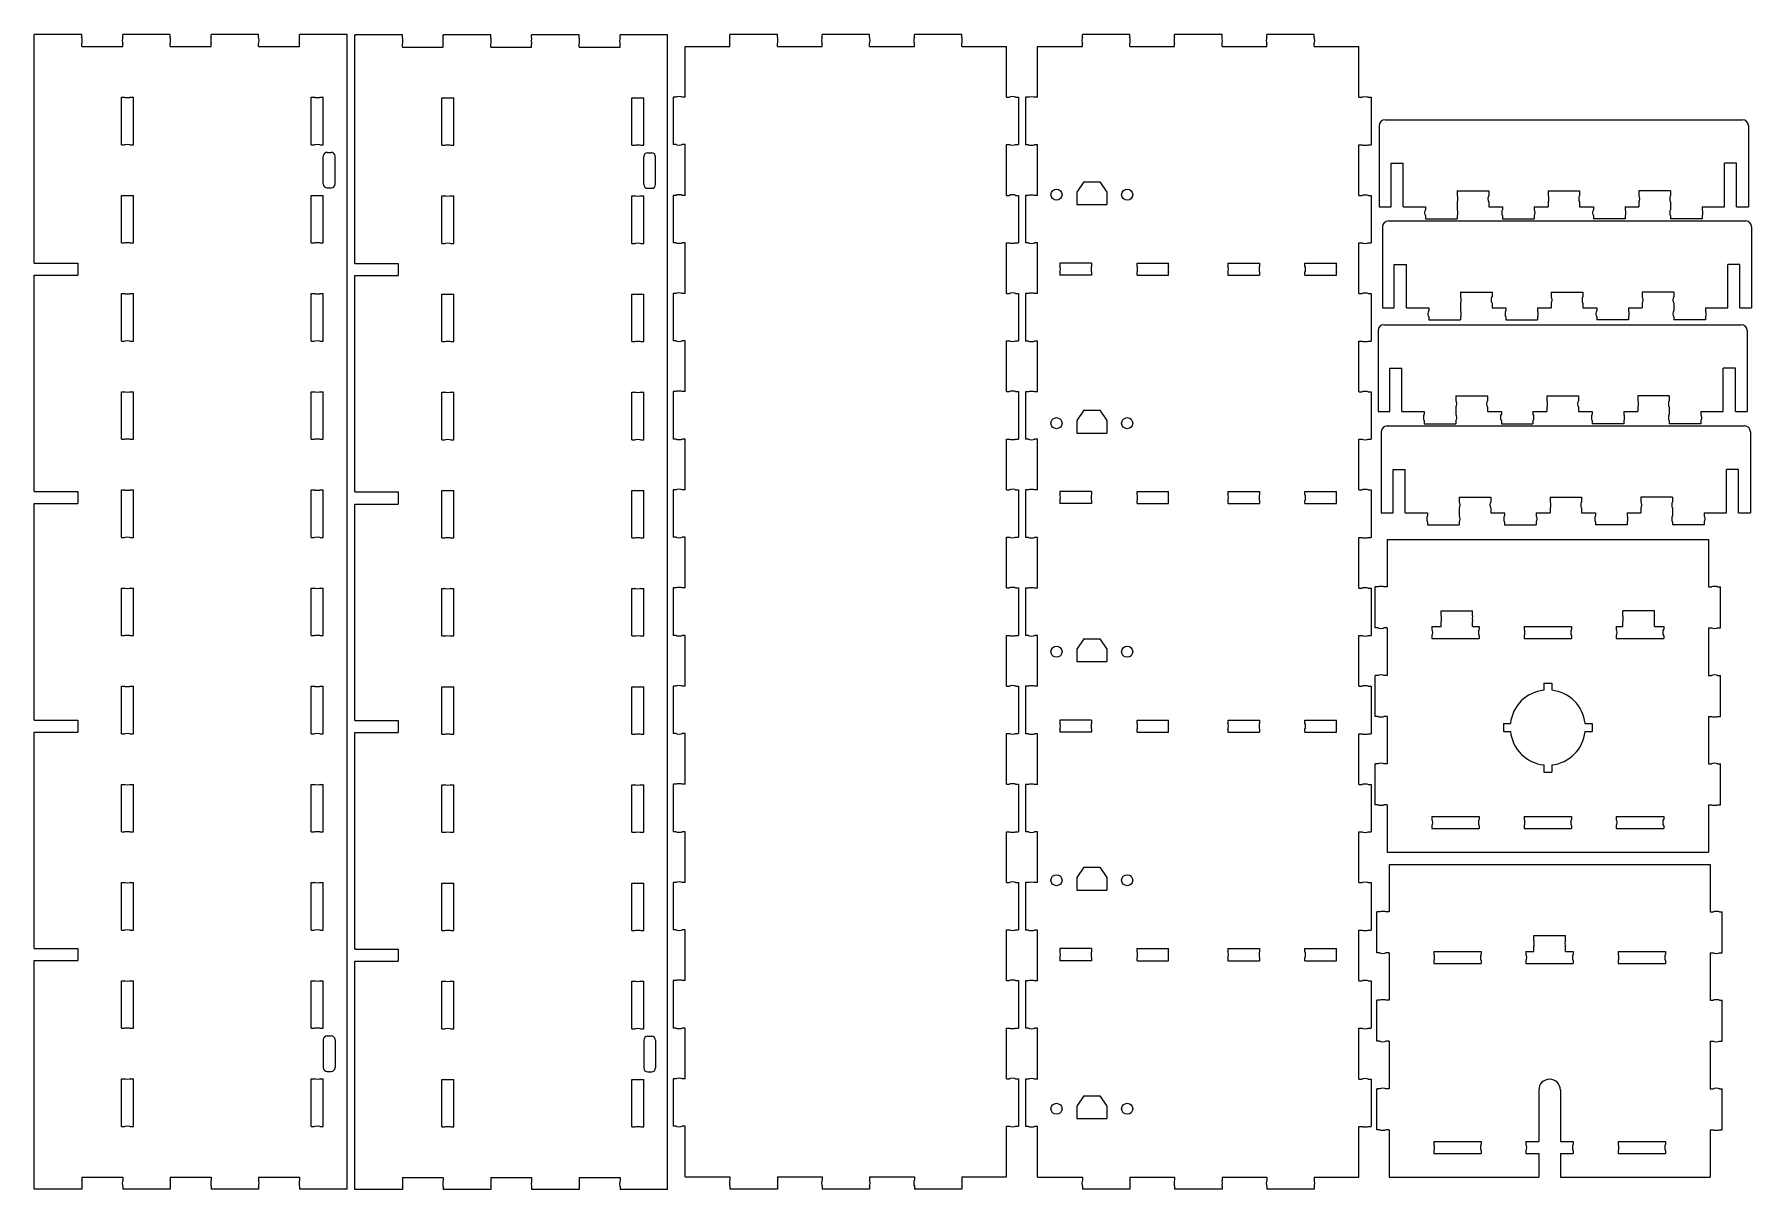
# Model space of a CAD drawing. Header units: inches. Extents: x -2.2 to 14.9, y -0.1 to 11.4.
import ezdxf

# ---------------------------------------------------------------- set-up
doc = ezdxf.new("R2010")
doc.units = ezdxf.units.IN
doc.header["$MEASUREMENT"] = 0
doc.layers.add('Visible', color=7, linetype='Continuous', lineweight=0)

# ---------------------------------------------------------------- blocks, each defined once
blk = doc.blocks.new('Block_1')
at = {"layer": 'Visible', "color": 1, "lineweight": 0, "true_color": 0xff0000}
for p, q in [((-1.707, 11.361), (-2.18, 11.361)), ((-2.18, 9.086), (-2.18, 11.361)), ((-1.707, 11.332), (-1.707, 11.361)), ((-1.299, 11.332), (-1.299, 11.361)), ((-0.827, 11.361), (-1.299, 11.361)), ((-0.827, 11.332), (-0.827, 11.361)), ((-0.418, 11.332), (-0.418, 11.361)), ((0.054, 11.361), (-0.418, 11.361)), ((0.054, 11.332), (0.054, 11.361)), ((0.462, 11.332), (0.462, 11.361)), ((0.935, 11.361), (0.462, 11.361)), ((0.935, -0.137), (0.935, 11.361)), ((1.486, 11.357), (1.013, 11.357)), ((1.013, 9.081), (1.013, 11.357)), ((1.486, 11.327), (1.486, 11.357)), ((1.894, 11.327), (1.894, 11.357)), ((2.366, 11.357), (1.894, 11.357)), ((2.366, 11.327), (2.366, 11.357)), ((2.774, 11.327), (2.774, 11.357)), ((3.247, 11.357), (2.774, 11.357)), ((3.247, 11.327), (3.247, 11.357)), ((3.655, 11.327), (3.655, 11.357)), ((4.127, 11.357), (3.655, 11.357)), ((4.127, -0.141), (4.127, 11.357)), ((4.749, 11.334), (4.749, 11.363)), ((5.222, 11.363), (4.749, 11.363)), ((5.222, 11.334), (5.222, 11.363)), ((5.667, 11.334), (5.667, 11.363)), ((6.14, 11.363), (5.667, 11.363)), ((6.14, 11.334), (6.14, 11.363)), ((6.586, 11.334), (6.586, 11.363)), ((7.058, 11.363), (6.586, 11.363)), ((7.058, 11.334), (7.058, 11.363)), ((8.26, 11.331), (8.26, 11.361)), ((8.732, 11.361), (8.26, 11.361)), ((8.732, 11.331), (8.732, 11.361)), ((9.178, 11.331), (9.178, 11.361)), ((9.651, 11.361), (9.178, 11.361)), ((9.651, 11.331), (9.651, 11.361)), ((10.096, 11.331), (10.096, 11.361)), ((10.569, 11.361), (10.096, 11.361)), ((10.569, 11.331), (10.569, 11.361)), ((-1.707, 11.241), (-1.707, 11.273)), ((-1.707, 11.241), (-1.299, 11.241)), ((-1.299, 11.241), (-1.299, 11.273)), ((-0.827, 11.241), (-0.827, 11.273)), ((-0.827, 11.241), (-0.418, 11.241)), ((-0.418, 11.241), (-0.418, 11.273)), ((0.054, 11.241), (0.054, 11.273)), ((0.054, 11.241), (0.462, 11.241)), ((0.462, 11.241), (0.462, 11.273)), ((1.486, 11.237), (1.486, 11.268)), ((1.486, 11.237), (1.894, 11.237)), ((1.894, 11.237), (1.894, 11.268)), ((2.366, 11.237), (2.366, 11.268)), ((2.366, 11.237), (2.774, 11.237)), ((2.774, 11.237), (2.774, 11.268)), ((3.247, 11.237), (3.247, 11.268)), ((3.247, 11.237), (3.655, 11.237)), ((3.655, 11.237), (3.655, 11.268)), ((4.303, 10.738), (4.303, 11.243)), ((4.303, 11.243), (4.749, 11.243)), ((4.749, 11.243), (4.749, 11.274)), ((5.222, 11.243), (5.222, 11.274)), ((5.222, 11.243), (5.667, 11.243)), ((5.667, 11.243), (5.667, 11.274)), ((6.14, 11.243), (6.14, 11.274)), ((6.14, 11.243), (6.586, 11.243)), ((6.586, 11.243), (6.586, 11.274)), ((7.058, 11.243), (7.058, 11.274)), ((7.058, 11.243), (7.504, 11.243)), ((7.504, 10.738), (7.504, 11.243)), ((7.814, 10.736), (7.814, 11.241)), ((7.814, 11.241), (8.26, 11.241)), ((8.26, 11.241), (8.26, 11.272)), ((8.732, 11.241), (8.732, 11.272)), ((8.732, 11.241), (9.178, 11.241)), ((9.178, 11.241), (9.178, 11.272)), ((9.651, 11.241), (9.651, 11.272)), ((9.651, 11.241), (10.096, 11.241)), ((10.096, 11.241), (10.096, 11.272)), ((10.569, 11.241), (10.569, 11.272)), ((10.569, 11.241), (11.015, 11.241)), ((11.015, 10.736), (11.015, 11.241)), ((-1.313, 10.736), (-1.283, 10.736)), ((-1.313, 10.264), (-1.313, 10.736)), ((-1.224, 10.736), (-1.193, 10.736)), ((-1.193, 10.264), (-1.193, 10.736)), ((0.578, 10.736), (0.609, 10.736)), ((0.578, 10.264), (0.578, 10.736)), ((0.668, 10.736), (0.698, 10.736)), ((0.698, 10.264), (0.698, 10.736)), ((1.879, 10.732), (1.91, 10.732)), ((1.879, 10.259), (1.879, 10.732)), ((1.969, 10.732), (1.999, 10.732)), ((1.999, 10.259), (1.999, 10.732)), ((3.771, 10.732), (3.802, 10.732)), ((3.771, 10.259), (3.771, 10.732)), ((3.861, 10.732), (3.891, 10.732)), ((3.891, 10.259), (3.891, 10.732)), ((4.183, 10.738), (4.183, 10.265)), ((4.213, 10.738), (4.183, 10.738)), ((4.303, 10.738), (4.272, 10.738)), ((7.504, 10.738), (7.535, 10.738)), ((7.595, 10.738), (7.624, 10.738)), ((7.624, 10.738), (7.624, 10.265)), ((7.694, 10.736), (7.694, 10.263)), ((7.723, 10.736), (7.694, 10.736)), ((7.814, 10.736), (7.782, 10.736)), ((11.015, 10.736), (11.046, 10.736)), ((11.105, 10.736), (11.135, 10.736)), ((11.135, 10.736), (11.135, 10.263)), ((11.217, 10.454), (11.217, 9.647)), ((11.276, 10.513), (14.835, 10.513)), ((14.894, 10.454), (14.894, 9.647)), ((-1.313, 10.264), (-1.283, 10.264)), ((-1.224, 10.264), (-1.193, 10.264)), ((0.578, 10.264), (0.609, 10.264)), ((0.668, 10.264), (0.698, 10.264)), ((4.213, 10.265), (4.183, 10.265)), ((4.303, 10.265), (4.272, 10.265)), ((4.303, 9.76), (4.303, 10.265)), ((7.504, 10.265), (7.535, 10.265)), ((7.504, 9.76), (7.504, 10.265)), ((7.595, 10.265), (7.624, 10.265)), ((0.698, 9.873), (0.698, 10.149)), ((0.738, 10.188), (0.777, 10.188)), ((0.817, 9.873), (0.817, 10.149)), ((1.879, 10.259), (1.91, 10.259)), ((1.969, 10.259), (1.999, 10.259)), ((3.771, 10.259), (3.802, 10.259)), ((3.861, 10.259), (3.891, 10.259)), ((3.891, 9.869), (3.891, 10.144)), ((3.931, 10.184), (3.97, 10.184)), ((4.009, 9.869), (4.009, 10.144)), ((7.723, 10.263), (7.694, 10.263)), ((7.814, 10.263), (7.782, 10.263)), ((7.814, 9.758), (7.814, 10.263)), ((11.015, 10.263), (11.046, 10.263)), ((11.015, 9.758), (11.015, 10.263)), ((11.105, 10.263), (11.135, 10.263)), ((11.335, 10.08), (11.455, 10.08)), ((11.335, 9.647), (11.335, 10.08)), ((11.455, 9.647), (11.455, 10.08)), ((14.776, 10.08), (14.656, 10.08)), ((14.656, 9.647), (14.656, 10.08)), ((14.776, 9.647), (14.776, 10.08)), ((-1.313, 9.758), (-1.283, 9.758)), ((-1.313, 9.286), (-1.313, 9.758)), ((-1.224, 9.758), (-1.193, 9.758)), ((-1.193, 9.286), (-1.193, 9.758)), ((0.578, 9.758), (0.609, 9.758)), ((0.578, 9.286), (0.578, 9.758)), ((0.668, 9.758), (0.698, 9.758)), ((0.698, 9.286), (0.698, 9.758)), ((0.738, 9.834), (0.777, 9.834)), ((1.879, 9.754), (1.91, 9.754)), ((1.879, 9.282), (1.879, 9.754)), ((1.969, 9.754), (1.999, 9.754)), ((1.999, 9.282), (1.999, 9.754)), ((3.771, 9.754), (3.802, 9.754)), ((3.771, 9.282), (3.771, 9.754)), ((3.861, 9.754), (3.891, 9.754)), ((3.891, 9.282), (3.891, 9.754)), ((3.931, 9.83), (3.97, 9.83)), ((4.183, 9.76), (4.183, 9.288)), ((4.213, 9.76), (4.183, 9.76)), ((4.303, 9.76), (4.272, 9.76)), ((7.504, 9.76), (7.535, 9.76)), ((7.595, 9.76), (7.624, 9.76)), ((7.624, 9.76), (7.624, 9.288)), ((7.694, 9.758), (7.694, 9.286)), ((7.723, 9.758), (7.694, 9.758)), ((7.814, 9.758), (7.782, 9.758)), ((8.275, 9.895), (8.204, 9.793)), ((8.204, 9.793), (8.204, 9.669)), ((8.275, 9.895), (8.433, 9.895)), ((8.433, 9.895), (8.504, 9.793)), ((8.504, 9.793), (8.504, 9.669)), ((11.015, 9.758), (11.046, 9.758)), ((11.105, 9.758), (11.135, 9.758)), ((11.135, 9.758), (11.135, 9.286)), ((11.992, 9.805), (12.307, 9.805)), ((11.992, 9.805), (11.992, 9.756)), ((12.307, 9.805), (12.307, 9.756)), ((12.898, 9.805), (13.213, 9.805)), ((12.898, 9.805), (12.898, 9.756)), ((13.213, 9.805), (13.213, 9.756)), ((14.118, 9.805), (13.803, 9.805)), ((13.803, 9.805), (13.803, 9.756)), ((14.118, 9.805), (14.118, 9.756)), ((8.204, 9.669), (8.504, 9.669)), ((11.217, 9.647), (11.335, 9.647)), ((11.455, 9.647), (11.677, 9.647)), ((11.677, 9.647), (11.677, 9.617)), ((11.992, 9.697), (11.992, 9.617)), ((12.307, 9.697), (12.307, 9.647)), ((12.307, 9.647), (12.445, 9.647)), ((12.445, 9.647), (12.445, 9.617)), ((12.76, 9.647), (12.76, 9.617)), ((12.76, 9.647), (12.898, 9.647)), ((12.898, 9.697), (12.898, 9.647)), ((13.213, 9.697), (13.213, 9.647)), ((13.213, 9.647), (13.35, 9.647)), ((13.35, 9.647), (13.35, 9.617)), ((13.665, 9.647), (13.665, 9.617)), ((13.665, 9.647), (13.803, 9.647)), ((13.803, 9.697), (13.803, 9.647)), ((14.118, 9.697), (14.118, 9.617)), ((14.433, 9.647), (14.433, 9.617)), ((14.433, 9.647), (14.656, 9.647)), ((14.776, 9.647), (14.894, 9.647)), ((11.249, 9.446), (11.249, 8.639)), ((11.308, 9.505), (14.867, 9.505)), ((11.677, 9.558), (11.677, 9.527)), ((11.677, 9.527), (11.992, 9.527)), ((11.992, 9.558), (11.992, 9.527)), ((12.445, 9.558), (12.445, 9.527)), ((12.445, 9.527), (12.76, 9.527)), ((12.76, 9.558), (12.76, 9.527)), ((13.35, 9.558), (13.35, 9.527)), ((13.665, 9.527), (13.35, 9.527)), ((13.665, 9.558), (13.665, 9.527)), ((14.118, 9.558), (14.118, 9.527)), ((14.433, 9.527), (14.118, 9.527)), ((14.433, 9.558), (14.433, 9.527)), ((14.926, 9.446), (14.926, 8.639)), ((-1.313, 9.286), (-1.283, 9.286)), ((-1.224, 9.286), (-1.193, 9.286)), ((0.578, 9.286), (0.609, 9.286)), ((0.668, 9.286), (0.698, 9.286)), ((1.879, 9.282), (1.91, 9.282)), ((1.969, 9.282), (1.999, 9.282)), ((3.771, 9.282), (3.802, 9.282)), ((3.861, 9.282), (3.891, 9.282)), ((4.213, 9.288), (4.183, 9.288)), ((4.303, 9.288), (4.272, 9.288)), ((4.303, 8.783), (4.303, 9.288)), ((7.504, 9.288), (7.535, 9.288)), ((7.504, 8.783), (7.504, 9.288)), ((7.595, 9.288), (7.624, 9.288)), ((7.723, 9.286), (7.694, 9.286)), ((7.814, 9.286), (7.782, 9.286)), ((7.814, 8.781), (7.814, 9.286)), ((11.015, 9.286), (11.046, 9.286)), ((11.015, 8.781), (11.015, 9.286)), ((11.105, 9.286), (11.135, 9.286)), ((-2.18, 9.086), (-1.746, 9.086)), ((-1.746, 9.086), (-1.746, 8.965)), ((1.013, 9.081), (1.446, 9.081)), ((1.446, 9.081), (1.446, 8.961)), ((8.351, 9.085), (8.036, 9.085)), ((8.036, 9.085), (8.036, 9.055)), ((8.351, 9.085), (8.351, 9.055)), ((8.804, 9.085), (9.119, 9.085)), ((8.804, 9.055), (8.804, 9.085)), ((9.119, 9.055), (9.119, 9.085)), ((9.71, 9.085), (10.025, 9.085)), ((9.71, 9.085), (9.71, 9.055)), ((10.025, 9.085), (10.025, 9.055)), ((10.477, 9.085), (10.792, 9.085)), ((10.477, 9.055), (10.477, 9.085)), ((10.792, 9.055), (10.792, 9.085)), ((11.367, 9.072), (11.487, 9.072)), ((11.367, 8.639), (11.367, 9.072)), ((11.487, 8.639), (11.487, 9.072)), ((14.808, 9.072), (14.688, 9.072)), ((14.688, 8.639), (14.688, 9.072)), ((14.808, 8.639), (14.808, 9.072)), ((-2.18, 6.81), (-2.18, 8.965)), ((-2.18, 8.965), (-1.746, 8.965)), ((1.013, 6.806), (1.013, 8.961)), ((1.013, 8.961), (1.446, 8.961)), ((8.036, 8.996), (8.036, 8.965)), ((8.351, 8.965), (8.036, 8.965)), ((8.351, 8.996), (8.351, 8.965)), ((8.804, 8.965), (8.804, 8.996)), ((8.804, 8.965), (9.119, 8.965)), ((9.119, 8.965), (9.119, 8.996)), ((9.71, 8.996), (9.71, 8.965)), ((9.71, 8.965), (10.025, 8.965)), ((10.025, 8.996), (10.025, 8.965)), ((10.477, 8.965), (10.477, 8.996)), ((10.477, 8.965), (10.792, 8.965)), ((10.792, 8.965), (10.792, 8.996)), ((-1.313, 8.781), (-1.283, 8.781)), ((-1.313, 8.308), (-1.313, 8.781)), ((-1.224, 8.781), (-1.193, 8.781)), ((-1.193, 8.308), (-1.193, 8.781)), ((0.578, 8.781), (0.609, 8.781)), ((0.578, 8.308), (0.578, 8.781)), ((0.668, 8.781), (0.698, 8.781)), ((0.698, 8.308), (0.698, 8.781)), ((1.879, 8.777), (1.91, 8.777)), ((1.879, 8.304), (1.879, 8.777)), ((1.969, 8.777), (1.999, 8.777)), ((1.999, 8.304), (1.999, 8.777)), ((3.771, 8.777), (3.802, 8.777)), ((3.771, 8.304), (3.771, 8.777)), ((3.861, 8.777), (3.891, 8.777)), ((3.891, 8.304), (3.891, 8.777)), ((4.183, 8.783), (4.183, 8.31)), ((4.213, 8.783), (4.183, 8.783)), ((4.303, 8.783), (4.272, 8.783)), ((7.504, 8.783), (7.535, 8.783)), ((7.595, 8.783), (7.624, 8.783)), ((7.624, 8.783), (7.624, 8.31)), ((7.694, 8.781), (7.694, 8.308)), ((7.723, 8.781), (7.694, 8.781)), ((7.814, 8.781), (7.782, 8.781)), ((11.015, 8.781), (11.046, 8.781)), ((11.105, 8.781), (11.135, 8.781)), ((11.135, 8.781), (11.135, 8.308)), ((12.025, 8.797), (12.34, 8.797)), ((12.025, 8.797), (12.025, 8.748)), ((12.34, 8.797), (12.34, 8.748)), ((12.93, 8.797), (13.245, 8.797)), ((12.93, 8.797), (12.93, 8.748)), ((13.245, 8.797), (13.245, 8.748)), ((14.151, 8.797), (13.836, 8.797)), ((13.836, 8.797), (13.836, 8.748)), ((14.151, 8.797), (14.151, 8.748)), ((11.249, 8.639), (11.367, 8.639)), ((11.487, 8.639), (11.71, 8.639)), ((11.71, 8.639), (11.71, 8.609)), ((12.025, 8.688), (12.025, 8.609)), ((12.34, 8.688), (12.34, 8.639)), ((12.34, 8.639), (12.477, 8.639)), ((12.477, 8.639), (12.477, 8.609)), ((12.792, 8.639), (12.792, 8.609)), ((12.792, 8.639), (12.93, 8.639)), ((12.93, 8.688), (12.93, 8.639)), ((13.245, 8.688), (13.245, 8.639)), ((13.245, 8.639), (13.383, 8.639)), ((13.383, 8.639), (13.383, 8.609)), ((13.698, 8.639), (13.698, 8.609)), ((13.698, 8.639), (13.836, 8.639)), ((13.836, 8.688), (13.836, 8.639)), ((14.151, 8.688), (14.151, 8.609)), ((14.466, 8.639), (14.466, 8.609)), ((14.466, 8.639), (14.688, 8.639)), ((14.808, 8.639), (14.926, 8.639)), ((11.205, 8.413), (11.205, 7.606)), ((11.264, 8.472), (14.823, 8.472)), ((11.71, 8.55), (11.71, 8.519)), ((11.71, 8.519), (12.025, 8.519)), ((12.025, 8.55), (12.025, 8.519)), ((12.477, 8.55), (12.477, 8.519)), ((12.477, 8.519), (12.792, 8.519)), ((12.792, 8.55), (12.792, 8.519)), ((13.383, 8.55), (13.383, 8.519)), ((13.698, 8.519), (13.383, 8.519)), ((13.698, 8.55), (13.698, 8.519)), ((14.151, 8.55), (14.151, 8.519)), ((14.466, 8.519), (14.151, 8.519)), ((14.466, 8.55), (14.466, 8.519)), ((14.882, 8.413), (14.882, 7.606)), ((-1.313, 8.308), (-1.283, 8.308)), ((-1.224, 8.308), (-1.193, 8.308)), ((0.578, 8.308), (0.609, 8.308)), ((0.668, 8.308), (0.698, 8.308)), ((1.879, 8.304), (1.91, 8.304)), ((1.969, 8.304), (1.999, 8.304)), ((3.771, 8.304), (3.802, 8.304)), ((3.861, 8.304), (3.891, 8.304)), ((4.213, 8.31), (4.183, 8.31)), ((4.303, 8.31), (4.272, 8.31)), ((4.303, 7.805), (4.303, 8.31)), ((7.504, 8.31), (7.535, 8.31)), ((7.504, 7.805), (7.504, 8.31)), ((7.595, 8.31), (7.624, 8.31)), ((7.723, 8.308), (7.694, 8.308)), ((7.814, 8.308), (7.782, 8.308)), ((7.814, 7.803), (7.814, 8.308)), ((11.015, 8.308), (11.046, 8.308)), ((11.015, 7.803), (11.015, 8.308)), ((11.105, 8.308), (11.135, 8.308)), ((11.323, 8.039), (11.443, 8.039)), ((11.323, 7.606), (11.323, 8.039)), ((11.443, 7.606), (11.443, 8.039)), ((14.764, 8.039), (14.644, 8.039)), ((14.644, 7.606), (14.644, 8.039)), ((14.764, 7.606), (14.764, 8.039)), ((-1.313, 7.803), (-1.283, 7.803)), ((-1.313, 7.331), (-1.313, 7.803)), ((-1.224, 7.803), (-1.193, 7.803)), ((-1.193, 7.331), (-1.193, 7.803)), ((0.578, 7.803), (0.609, 7.803)), ((0.578, 7.331), (0.578, 7.803)), ((0.668, 7.803), (0.698, 7.803)), ((0.698, 7.331), (0.698, 7.803)), ((1.879, 7.799), (1.91, 7.799)), ((1.879, 7.327), (1.879, 7.799)), ((1.969, 7.799), (1.999, 7.799)), ((1.999, 7.327), (1.999, 7.799)), ((3.771, 7.799), (3.802, 7.799)), ((3.771, 7.327), (3.771, 7.799)), ((3.861, 7.799), (3.891, 7.799)), ((3.891, 7.327), (3.891, 7.799)), ((4.183, 7.805), (4.183, 7.333)), ((4.213, 7.805), (4.183, 7.805)), ((4.303, 7.805), (4.272, 7.805)), ((7.504, 7.805), (7.535, 7.805)), ((7.595, 7.805), (7.624, 7.805)), ((7.624, 7.805), (7.624, 7.333)), ((7.694, 7.803), (7.694, 7.331)), ((7.723, 7.803), (7.694, 7.803)), ((7.814, 7.803), (7.782, 7.803)), ((11.015, 7.803), (11.046, 7.803)), ((11.105, 7.803), (11.135, 7.803)), ((11.135, 7.803), (11.135, 7.331)), ((11.98, 7.764), (12.295, 7.764)), ((11.98, 7.764), (11.98, 7.715)), ((12.295, 7.764), (12.295, 7.715)), ((12.886, 7.764), (13.201, 7.764)), ((12.886, 7.764), (12.886, 7.715)), ((13.201, 7.764), (13.201, 7.715)), ((14.106, 7.764), (13.791, 7.764)), ((13.791, 7.764), (13.791, 7.715)), ((14.106, 7.764), (14.106, 7.715)), ((8.275, 7.62), (8.204, 7.517)), ((8.275, 7.62), (8.433, 7.62)), ((8.433, 7.62), (8.504, 7.517)), ((11.205, 7.606), (11.323, 7.606)), ((11.443, 7.606), (11.665, 7.606)), ((11.665, 7.606), (11.665, 7.576)), ((11.98, 7.655), (11.98, 7.576)), ((12.295, 7.655), (12.295, 7.606)), ((12.295, 7.606), (12.433, 7.606)), ((12.433, 7.606), (12.433, 7.576)), ((12.748, 7.606), (12.748, 7.576)), ((12.748, 7.606), (12.886, 7.606)), ((12.886, 7.655), (12.886, 7.606)), ((13.201, 7.655), (13.201, 7.606)), ((13.201, 7.606), (13.338, 7.606)), ((13.338, 7.606), (13.338, 7.576)), ((13.653, 7.606), (13.653, 7.576)), ((13.653, 7.606), (13.791, 7.606)), ((13.791, 7.655), (13.791, 7.606)), ((14.106, 7.655), (14.106, 7.576)), ((14.421, 7.606), (14.421, 7.576)), ((14.421, 7.606), (14.644, 7.606)), ((14.764, 7.606), (14.882, 7.606)), ((8.204, 7.517), (8.204, 7.393)), ((8.204, 7.393), (8.504, 7.393)), ((8.504, 7.517), (8.504, 7.393)), ((11.237, 7.405), (11.237, 6.598)), ((11.296, 7.464), (14.855, 7.464)), ((11.665, 7.517), (11.665, 7.486)), ((11.665, 7.486), (11.98, 7.486)), ((11.98, 7.517), (11.98, 7.486)), ((12.433, 7.517), (12.433, 7.486)), ((12.433, 7.486), (12.748, 7.486)), ((12.748, 7.517), (12.748, 7.486)), ((13.338, 7.517), (13.338, 7.486)), ((13.653, 7.486), (13.338, 7.486)), ((13.653, 7.517), (13.653, 7.486)), ((14.106, 7.517), (14.106, 7.486)), ((14.421, 7.486), (14.106, 7.486)), ((14.421, 7.517), (14.421, 7.486)), ((14.914, 7.405), (14.914, 6.598)), ((-1.313, 7.331), (-1.283, 7.331)), ((-1.224, 7.331), (-1.193, 7.331)), ((0.578, 7.331), (0.609, 7.331)), ((0.668, 7.331), (0.698, 7.331)), ((1.879, 7.327), (1.91, 7.327)), ((1.969, 7.327), (1.999, 7.327)), ((3.771, 7.327), (3.802, 7.327)), ((3.861, 7.327), (3.891, 7.327)), ((4.213, 7.333), (4.183, 7.333)), ((4.303, 7.333), (4.272, 7.333)), ((4.303, 6.828), (4.303, 7.333)), ((7.504, 7.333), (7.535, 7.333)), ((7.504, 6.828), (7.504, 7.333)), ((7.595, 7.333), (7.624, 7.333)), ((7.723, 7.331), (7.694, 7.331)), ((7.814, 7.331), (7.782, 7.331)), ((7.814, 6.826), (7.814, 7.331)), ((11.015, 7.331), (11.046, 7.331)), ((11.015, 6.826), (11.015, 7.331)), ((11.105, 7.331), (11.135, 7.331)), ((11.355, 7.031), (11.475, 7.031)), ((11.355, 6.598), (11.355, 7.031)), ((11.475, 6.598), (11.475, 7.031)), ((14.796, 7.031), (14.676, 7.031)), ((14.676, 6.598), (14.676, 7.031)), ((14.796, 6.598), (14.796, 7.031)), ((-2.18, 6.81), (-1.746, 6.81)), ((-2.18, 4.534), (-2.18, 6.69)), ((-2.18, 6.69), (-1.746, 6.69)), ((-1.746, 6.81), (-1.746, 6.69)), ((-1.313, 6.826), (-1.283, 6.826)), ((-1.313, 6.353), (-1.313, 6.826)), ((-1.224, 6.826), (-1.193, 6.826)), ((-1.193, 6.353), (-1.193, 6.826)), ((0.578, 6.826), (0.609, 6.826)), ((0.578, 6.353), (0.578, 6.826)), ((0.668, 6.826), (0.698, 6.826)), ((0.698, 6.353), (0.698, 6.826)), ((1.013, 6.806), (1.446, 6.806)), ((1.013, 4.53), (1.013, 6.686)), ((1.013, 6.686), (1.446, 6.686)), ((1.446, 6.806), (1.446, 6.686)), ((1.879, 6.822), (1.91, 6.822)), ((1.879, 6.349), (1.879, 6.822)), ((1.969, 6.822), (1.999, 6.822)), ((1.999, 6.349), (1.999, 6.822)), ((3.771, 6.822), (3.802, 6.822)), ((3.771, 6.349), (3.771, 6.822)), ((3.861, 6.822), (3.891, 6.822)), ((3.891, 6.349), (3.891, 6.822)), ((4.183, 6.828), (4.183, 6.355)), ((4.213, 6.828), (4.183, 6.828)), ((4.303, 6.828), (4.272, 6.828)), ((7.504, 6.828), (7.535, 6.828)), ((7.595, 6.828), (7.624, 6.828)), ((7.624, 6.828), (7.624, 6.355)), ((7.694, 6.826), (7.694, 6.353)), ((7.723, 6.826), (7.694, 6.826)), ((7.814, 6.826), (7.782, 6.826)), ((8.351, 6.81), (8.036, 6.81)), ((8.036, 6.81), (8.036, 6.779)), ((8.036, 6.72), (8.036, 6.69)), ((8.351, 6.69), (8.036, 6.69)), ((8.351, 6.81), (8.351, 6.779)), ((8.351, 6.72), (8.351, 6.69)), ((8.804, 6.81), (9.119, 6.81)), ((8.804, 6.779), (8.804, 6.81)), ((8.804, 6.69), (8.804, 6.72)), ((8.804, 6.69), (9.119, 6.69)), ((9.119, 6.779), (9.119, 6.81)), ((9.119, 6.69), (9.119, 6.72)), ((9.71, 6.81), (10.025, 6.81)), ((9.71, 6.81), (9.71, 6.779)), ((9.71, 6.72), (9.71, 6.69)), ((9.71, 6.69), (10.025, 6.69)), ((10.025, 6.81), (10.025, 6.779)), ((10.025, 6.72), (10.025, 6.69)), ((10.477, 6.81), (10.792, 6.81)), ((10.477, 6.779), (10.477, 6.81)), ((10.477, 6.69), (10.477, 6.72)), ((10.477, 6.69), (10.792, 6.69)), ((10.792, 6.779), (10.792, 6.81)), ((10.792, 6.69), (10.792, 6.72)), ((11.015, 6.826), (11.046, 6.826)), ((11.105, 6.826), (11.135, 6.826)), ((11.135, 6.826), (11.135, 6.353)), ((12.013, 6.756), (12.328, 6.756)), ((12.013, 6.756), (12.013, 6.706)), ((12.328, 6.756), (12.328, 6.706)), ((12.918, 6.756), (13.233, 6.756)), ((12.918, 6.756), (12.918, 6.706)), ((13.233, 6.756), (13.233, 6.706)), ((14.139, 6.756), (13.824, 6.756)), ((13.824, 6.756), (13.824, 6.706)), ((14.139, 6.756), (14.139, 6.706)), ((11.237, 6.598), (11.355, 6.598)), ((11.475, 6.598), (11.698, 6.598)), ((11.698, 6.598), (11.698, 6.568)), ((11.698, 6.509), (11.698, 6.478)), ((12.013, 6.647), (12.013, 6.568)), ((12.013, 6.509), (12.013, 6.478)), ((12.328, 6.647), (12.328, 6.598)), ((12.328, 6.598), (12.465, 6.598)), ((12.465, 6.598), (12.465, 6.568)), ((12.465, 6.509), (12.465, 6.478)), ((12.78, 6.598), (12.78, 6.568)), ((12.78, 6.598), (12.918, 6.598)), ((12.78, 6.509), (12.78, 6.478)), ((12.918, 6.647), (12.918, 6.598)), ((13.233, 6.647), (13.233, 6.598)), ((13.233, 6.598), (13.371, 6.598)), ((13.371, 6.598), (13.371, 6.568)), ((13.371, 6.509), (13.371, 6.478)), ((13.686, 6.598), (13.686, 6.568)), ((13.686, 6.598), (13.824, 6.598)), ((13.686, 6.509), (13.686, 6.478)), ((13.824, 6.647), (13.824, 6.598)), ((14.139, 6.647), (14.139, 6.568)), ((14.139, 6.509), (14.139, 6.478)), ((14.454, 6.598), (14.454, 6.568)), ((14.454, 6.598), (14.676, 6.598)), ((14.454, 6.509), (14.454, 6.478)), ((14.796, 6.598), (14.914, 6.598)), ((-1.313, 6.353), (-1.283, 6.353)), ((-1.224, 6.353), (-1.193, 6.353)), ((0.578, 6.353), (0.609, 6.353)), ((0.668, 6.353), (0.698, 6.353)), ((1.879, 6.349), (1.91, 6.349)), ((1.969, 6.349), (1.999, 6.349)), ((3.771, 6.349), (3.802, 6.349)), ((3.861, 6.349), (3.891, 6.349)), ((4.213, 6.355), (4.183, 6.355)), ((4.303, 6.355), (4.272, 6.355)), ((4.303, 5.85), (4.303, 6.355)), ((7.504, 6.355), (7.535, 6.355)), ((7.504, 5.85), (7.504, 6.355)), ((7.595, 6.355), (7.624, 6.355)), ((7.723, 6.353), (7.694, 6.353)), ((7.814, 6.353), (7.782, 6.353)), ((7.814, 5.848), (7.814, 6.353)), ((11.015, 6.353), (11.046, 6.353)), ((11.015, 5.848), (11.015, 6.353)), ((11.105, 6.353), (11.135, 6.353)), ((11.295, 6.332), (11.295, 5.86)), ((11.295, 6.332), (14.496, 6.332)), ((11.698, 6.478), (12.013, 6.478)), ((12.465, 6.478), (12.78, 6.478)), ((13.686, 6.478), (13.371, 6.478)), ((14.454, 6.478), (14.139, 6.478)), ((14.496, 6.332), (14.496, 5.86)), ((-1.313, 5.848), (-1.283, 5.848)), ((-1.313, 5.376), (-1.313, 5.848)), ((-1.224, 5.848), (-1.193, 5.848)), ((-1.193, 5.376), (-1.193, 5.848)), ((0.578, 5.848), (0.609, 5.848)), ((0.578, 5.376), (0.578, 5.848)), ((0.668, 5.848), (0.698, 5.848)), ((0.698, 5.376), (0.698, 5.848)), ((1.879, 5.844), (1.91, 5.844)), ((1.879, 5.372), (1.879, 5.844)), ((1.969, 5.844), (1.999, 5.844)), ((1.999, 5.372), (1.999, 5.844)), ((3.771, 5.844), (3.802, 5.844)), ((3.771, 5.372), (3.771, 5.844)), ((3.861, 5.844), (3.891, 5.844)), ((3.891, 5.372), (3.891, 5.844)), ((4.183, 5.85), (4.183, 5.378)), ((4.213, 5.85), (4.183, 5.85)), ((4.303, 5.85), (4.272, 5.85)), ((7.504, 5.85), (7.535, 5.85)), ((7.595, 5.85), (7.624, 5.85)), ((7.624, 5.85), (7.624, 5.378)), ((7.694, 5.848), (7.694, 5.376)), ((7.723, 5.848), (7.694, 5.848)), ((7.814, 5.848), (7.782, 5.848)), ((11.015, 5.848), (11.046, 5.848)), ((11.105, 5.848), (11.135, 5.848)), ((11.135, 5.848), (11.135, 5.376)), ((11.175, 5.452), (11.175, 5.86)), ((11.205, 5.86), (11.175, 5.86)), ((11.295, 5.86), (11.264, 5.86)), ((14.496, 5.86), (14.527, 5.86)), ((14.586, 5.86), (14.616, 5.86)), ((14.616, 5.452), (14.616, 5.86)), ((11.833, 5.624), (12.147, 5.624)), ((11.833, 5.574), (11.833, 5.624)), ((11.833, 5.466), (11.833, 5.515)), ((12.147, 5.574), (12.147, 5.624)), ((12.147, 5.466), (12.147, 5.515)), ((13.959, 5.624), (13.644, 5.624)), ((13.644, 5.574), (13.644, 5.624)), ((13.644, 5.466), (13.644, 5.515)), ((13.959, 5.574), (13.959, 5.624)), ((13.959, 5.466), (13.959, 5.515)), ((-1.313, 5.376), (-1.283, 5.376)), ((-1.224, 5.376), (-1.193, 5.376)), ((0.578, 5.376), (0.609, 5.376)), ((0.668, 5.376), (0.698, 5.376)), ((1.879, 5.372), (1.91, 5.372)), ((1.969, 5.372), (1.999, 5.372)), ((3.771, 5.372), (3.802, 5.372)), ((3.861, 5.372), (3.891, 5.372)), ((4.213, 5.378), (4.183, 5.378)), ((4.303, 5.378), (4.272, 5.378)), ((4.303, 4.873), (4.303, 5.378)), ((7.504, 5.378), (7.535, 5.378)), ((7.504, 4.873), (7.504, 5.378)), ((7.595, 5.378), (7.624, 5.378)), ((7.723, 5.376), (7.694, 5.376)), ((7.814, 5.376), (7.782, 5.376)), ((7.814, 4.871), (7.814, 5.376)), ((8.275, 5.344), (8.204, 5.242)), ((8.275, 5.344), (8.433, 5.344)), ((8.433, 5.344), (8.504, 5.242)), ((11.015, 5.376), (11.046, 5.376)), ((11.015, 4.871), (11.015, 5.376)), ((11.105, 5.376), (11.135, 5.376)), ((11.205, 5.452), (11.175, 5.452)), ((11.295, 5.452), (11.264, 5.452)), ((11.295, 5.452), (11.295, 4.979)), ((11.741, 5.466), (11.741, 5.436)), ((11.741, 5.466), (11.833, 5.466)), ((11.741, 5.377), (11.741, 5.346)), ((11.741, 5.346), (12.213, 5.346)), ((12.147, 5.466), (12.213, 5.466)), ((12.213, 5.466), (12.213, 5.436)), ((12.213, 5.377), (12.213, 5.346)), ((12.659, 5.466), (13.132, 5.466)), ((12.659, 5.466), (12.659, 5.436)), ((12.659, 5.377), (12.659, 5.346)), ((12.659, 5.346), (13.132, 5.346)), ((13.132, 5.466), (13.132, 5.436)), ((13.132, 5.377), (13.132, 5.346)), ((13.578, 5.466), (13.578, 5.436)), ((13.578, 5.466), (13.644, 5.466)), ((13.578, 5.377), (13.578, 5.346)), ((13.578, 5.346), (14.05, 5.346)), ((13.959, 5.466), (14.05, 5.466)), ((14.05, 5.466), (14.05, 5.436)), ((14.05, 5.377), (14.05, 5.346)), ((14.496, 5.452), (14.527, 5.452)), ((14.496, 5.452), (14.496, 4.979)), ((14.586, 5.452), (14.616, 5.452)), ((8.204, 5.242), (8.204, 5.118)), ((8.504, 5.242), (8.504, 5.118)), ((8.204, 5.118), (8.504, 5.118)), ((11.175, 4.571), (11.175, 4.979)), ((11.205, 4.979), (11.175, 4.979)), ((11.295, 4.979), (11.264, 4.979)), ((14.496, 4.979), (14.527, 4.979)), ((14.586, 4.979), (14.616, 4.979)), ((14.616, 4.571), (14.616, 4.979)), ((-1.313, 4.871), (-1.283, 4.871)), ((-1.313, 4.398), (-1.313, 4.871)), ((-1.224, 4.871), (-1.193, 4.871)), ((-1.193, 4.398), (-1.193, 4.871)), ((0.578, 4.871), (0.609, 4.871)), ((0.578, 4.398), (0.578, 4.871)), ((0.668, 4.871), (0.698, 4.871)), ((0.698, 4.398), (0.698, 4.871)), ((1.879, 4.866), (1.91, 4.866)), ((1.879, 4.394), (1.879, 4.866)), ((1.969, 4.866), (1.999, 4.866)), ((1.999, 4.394), (1.999, 4.866)), ((3.771, 4.866), (3.802, 4.866)), ((3.771, 4.394), (3.771, 4.866)), ((3.861, 4.866), (3.891, 4.866)), ((3.891, 4.394), (3.891, 4.866)), ((4.183, 4.873), (4.183, 4.4)), ((4.213, 4.873), (4.183, 4.873)), ((4.303, 4.873), (4.272, 4.873)), ((7.504, 4.873), (7.535, 4.873)), ((7.595, 4.873), (7.624, 4.873)), ((7.624, 4.873), (7.624, 4.4)), ((7.694, 4.871), (7.694, 4.398)), ((7.723, 4.871), (7.694, 4.871)), ((7.814, 4.871), (7.782, 4.871)), ((11.015, 4.871), (11.046, 4.871)), ((11.105, 4.871), (11.135, 4.871)), ((11.135, 4.871), (11.135, 4.398)), ((12.856, 4.903), (12.935, 4.903)), ((12.856, 4.903), (12.856, 4.832)), ((12.935, 4.903), (12.935, 4.832)), ((-2.18, 4.534), (-1.746, 4.534)), ((-1.746, 4.534), (-1.746, 4.414)), ((1.013, 4.53), (1.446, 4.53)), ((1.446, 4.53), (1.446, 4.41)), ((8.351, 4.534), (8.036, 4.534)), ((8.036, 4.534), (8.036, 4.504)), ((8.351, 4.534), (8.351, 4.504)), ((8.804, 4.534), (9.119, 4.534)), ((8.804, 4.504), (8.804, 4.534)), ((9.119, 4.504), (9.119, 4.534)), ((9.71, 4.534), (10.025, 4.534)), ((9.71, 4.534), (9.71, 4.504)), ((10.025, 4.534), (10.025, 4.504)), ((10.477, 4.534), (10.792, 4.534)), ((10.477, 4.504), (10.477, 4.534)), ((10.792, 4.504), (10.792, 4.534)), ((11.205, 4.571), (11.175, 4.571)), ((11.295, 4.571), (11.264, 4.571)), ((11.295, 4.571), (11.295, 4.099)), ((12.453, 4.5), (12.524, 4.5)), ((12.453, 4.5), (12.453, 4.421)), ((13.267, 4.5), (13.338, 4.5)), ((13.338, 4.5), (13.338, 4.421)), ((14.496, 4.571), (14.527, 4.571)), ((14.496, 4.571), (14.496, 4.099)), ((14.586, 4.571), (14.616, 4.571)), ((-2.18, 2.259), (-2.18, 4.414)), ((-2.18, 4.414), (-1.746, 4.414)), ((-1.313, 4.398), (-1.283, 4.398)), ((-1.224, 4.398), (-1.193, 4.398)), ((0.578, 4.398), (0.609, 4.398)), ((0.668, 4.398), (0.698, 4.398)), ((1.013, 2.254), (1.013, 4.41)), ((1.013, 4.41), (1.446, 4.41)), ((1.879, 4.394), (1.91, 4.394)), ((1.969, 4.394), (1.999, 4.394)), ((3.771, 4.394), (3.802, 4.394)), ((3.861, 4.394), (3.891, 4.394)), ((4.213, 4.4), (4.183, 4.4)), ((4.303, 4.4), (4.272, 4.4)), ((4.303, 3.895), (4.303, 4.4)), ((7.504, 4.4), (7.535, 4.4)), ((7.504, 3.895), (7.504, 4.4)), ((7.595, 4.4), (7.624, 4.4)), ((7.723, 4.398), (7.694, 4.398)), ((7.814, 4.398), (7.782, 4.398)), ((7.814, 3.893), (7.814, 4.398)), ((8.036, 4.445), (8.036, 4.414)), ((8.351, 4.414), (8.036, 4.414)), ((8.351, 4.445), (8.351, 4.414)), ((8.804, 4.414), (8.804, 4.445)), ((8.804, 4.414), (9.119, 4.414)), ((9.119, 4.414), (9.119, 4.445)), ((9.71, 4.445), (9.71, 4.414)), ((9.71, 4.414), (10.025, 4.414)), ((10.025, 4.445), (10.025, 4.414)), ((10.477, 4.414), (10.477, 4.445)), ((10.477, 4.414), (10.792, 4.414)), ((10.792, 4.414), (10.792, 4.445)), ((11.015, 4.398), (11.046, 4.398)), ((11.015, 3.893), (11.015, 4.398)), ((11.105, 4.398), (11.135, 4.398)), ((12.453, 4.421), (12.524, 4.421)), ((13.267, 4.421), (13.338, 4.421)), ((11.175, 3.691), (11.175, 4.099)), ((11.205, 4.099), (11.175, 4.099)), ((11.295, 4.099), (11.264, 4.099)), ((12.856, 4.088), (12.856, 4.017)), ((12.856, 4.017), (12.935, 4.017)), ((12.935, 4.088), (12.935, 4.017)), ((14.496, 4.099), (14.527, 4.099)), ((14.586, 4.099), (14.616, 4.099)), ((14.616, 3.691), (14.616, 4.099)), ((-1.313, 3.893), (-1.283, 3.893)), ((-1.313, 3.421), (-1.313, 3.893)), ((-1.224, 3.893), (-1.193, 3.893)), ((-1.193, 3.421), (-1.193, 3.893)), ((0.578, 3.893), (0.609, 3.893)), ((0.578, 3.421), (0.578, 3.893)), ((0.668, 3.893), (0.698, 3.893)), ((0.698, 3.421), (0.698, 3.893)), ((1.879, 3.889), (1.91, 3.889)), ((1.879, 3.417), (1.879, 3.889)), ((1.969, 3.889), (1.999, 3.889)), ((1.999, 3.417), (1.999, 3.889)), ((3.771, 3.889), (3.802, 3.889)), ((3.771, 3.417), (3.771, 3.889)), ((3.861, 3.889), (3.891, 3.889)), ((3.891, 3.417), (3.891, 3.889)), ((4.183, 3.895), (4.183, 3.423)), ((4.213, 3.895), (4.183, 3.895)), ((4.303, 3.895), (4.272, 3.895)), ((7.504, 3.895), (7.535, 3.895)), ((7.595, 3.895), (7.624, 3.895)), ((7.624, 3.895), (7.624, 3.423)), ((7.694, 3.893), (7.694, 3.421)), ((7.723, 3.893), (7.694, 3.893)), ((7.814, 3.893), (7.782, 3.893)), ((11.015, 3.893), (11.046, 3.893)), ((11.105, 3.893), (11.135, 3.893)), ((11.135, 3.893), (11.135, 3.421)), ((11.205, 3.691), (11.175, 3.691)), ((11.295, 3.691), (11.264, 3.691)), ((11.295, 3.691), (11.295, 3.218)), ((14.496, 3.691), (14.527, 3.691)), ((14.496, 3.691), (14.496, 3.218)), ((14.586, 3.691), (14.616, 3.691)), ((4.213, 3.423), (4.183, 3.423)), ((4.303, 3.423), (4.272, 3.423)), ((4.303, 2.918), (4.303, 3.423)), ((7.504, 3.423), (7.535, 3.423)), ((7.504, 2.918), (7.504, 3.423)), ((7.595, 3.423), (7.624, 3.423)), ((11.741, 3.574), (12.213, 3.574)), ((11.741, 3.574), (11.741, 3.544)), ((11.741, 3.485), (11.741, 3.454)), ((11.741, 3.454), (12.213, 3.454)), ((12.213, 3.574), (12.213, 3.544)), ((12.213, 3.485), (12.213, 3.454)), ((12.659, 3.574), (13.132, 3.574)), ((12.659, 3.574), (12.659, 3.544)), ((12.659, 3.485), (12.659, 3.454)), ((12.659, 3.454), (13.132, 3.454)), ((13.132, 3.574), (13.132, 3.544)), ((13.132, 3.485), (13.132, 3.454)), ((13.578, 3.574), (14.05, 3.574)), ((13.578, 3.574), (13.578, 3.544)), ((13.578, 3.485), (13.578, 3.454)), ((13.578, 3.454), (14.05, 3.454)), ((14.05, 3.574), (14.05, 3.544)), ((14.05, 3.485), (14.05, 3.454)), ((-1.313, 3.421), (-1.283, 3.421)), ((-1.224, 3.421), (-1.193, 3.421)), ((0.578, 3.421), (0.609, 3.421)), ((0.668, 3.421), (0.698, 3.421)), ((1.879, 3.417), (1.91, 3.417)), ((1.969, 3.417), (1.999, 3.417)), ((3.771, 3.417), (3.802, 3.417)), ((3.861, 3.417), (3.891, 3.417)), ((7.723, 3.421), (7.694, 3.421)), ((7.814, 3.421), (7.782, 3.421)), ((7.814, 2.916), (7.814, 3.421)), ((11.015, 3.421), (11.046, 3.421)), ((11.015, 2.916), (11.015, 3.421)), ((11.105, 3.421), (11.135, 3.421)), ((11.295, 3.218), (14.496, 3.218)), ((11.314, 3.097), (11.314, 2.624)), ((11.314, 3.097), (14.514, 3.097)), ((14.514, 3.097), (14.514, 2.624)), ((-1.313, 2.916), (-1.283, 2.916)), ((-1.313, 2.443), (-1.313, 2.916)), ((-1.224, 2.916), (-1.193, 2.916)), ((-1.193, 2.443), (-1.193, 2.916)), ((0.578, 2.916), (0.609, 2.916)), ((0.578, 2.443), (0.578, 2.916)), ((0.668, 2.916), (0.698, 2.916)), ((0.698, 2.443), (0.698, 2.916)), ((1.879, 2.911), (1.91, 2.911)), ((1.879, 2.439), (1.879, 2.911)), ((1.969, 2.911), (1.999, 2.911)), ((1.999, 2.439), (1.999, 2.911)), ((3.771, 2.911), (3.802, 2.911)), ((3.771, 2.439), (3.771, 2.911)), ((3.861, 2.911), (3.891, 2.911)), ((3.891, 2.439), (3.891, 2.911)), ((4.183, 2.918), (4.183, 2.445)), ((4.213, 2.918), (4.183, 2.918)), ((4.303, 2.918), (4.272, 2.918)), ((7.504, 2.918), (7.535, 2.918)), ((7.595, 2.918), (7.624, 2.918)), ((7.624, 2.918), (7.624, 2.445)), ((7.694, 2.916), (7.694, 2.443)), ((7.723, 2.916), (7.694, 2.916)), ((7.814, 2.916), (7.782, 2.916)), ((8.275, 3.069), (8.204, 2.966)), ((8.204, 2.966), (8.204, 2.842)), ((8.275, 3.069), (8.433, 3.069)), ((8.433, 3.069), (8.504, 2.966)), ((8.504, 2.966), (8.504, 2.842)), ((11.015, 2.916), (11.046, 2.916)), ((11.105, 2.916), (11.135, 2.916)), ((11.135, 2.916), (11.135, 2.443)), ((8.204, 2.842), (8.504, 2.842)), ((11.193, 2.216), (11.193, 2.624)), ((11.223, 2.624), (11.193, 2.624)), ((11.314, 2.624), (11.282, 2.624)), ((14.514, 2.624), (14.546, 2.624)), ((14.605, 2.624), (14.634, 2.624)), ((14.634, 2.216), (14.634, 2.624)), ((-1.313, 2.443), (-1.283, 2.443)), ((-1.224, 2.443), (-1.193, 2.443)), ((0.578, 2.443), (0.609, 2.443)), ((0.668, 2.443), (0.698, 2.443)), ((1.879, 2.439), (1.91, 2.439)), ((1.969, 2.439), (1.999, 2.439)), ((3.771, 2.439), (3.802, 2.439)), ((3.861, 2.439), (3.891, 2.439)), ((4.213, 2.445), (4.183, 2.445)), ((4.303, 2.445), (4.272, 2.445)), ((4.303, 1.94), (4.303, 2.445)), ((7.504, 2.445), (7.535, 2.445)), ((7.504, 1.94), (7.504, 2.445)), ((7.595, 2.445), (7.624, 2.445)), ((7.723, 2.443), (7.694, 2.443)), ((7.814, 2.443), (7.782, 2.443)), ((7.814, 1.938), (7.814, 2.443)), ((11.015, 2.443), (11.046, 2.443)), ((11.015, 1.938), (11.015, 2.443)), ((11.105, 2.443), (11.135, 2.443)), ((-2.18, 2.259), (-1.746, 2.259)), ((-1.746, 2.259), (-1.746, 2.139)), ((1.013, 2.254), (1.446, 2.254)), ((1.446, 2.254), (1.446, 2.134)), ((8.351, 2.259), (8.036, 2.259)), ((8.036, 2.259), (8.036, 2.228)), ((8.351, 2.259), (8.351, 2.228)), ((8.804, 2.259), (9.119, 2.259)), ((8.804, 2.228), (8.804, 2.259)), ((9.119, 2.228), (9.119, 2.259)), ((9.71, 2.259), (10.025, 2.259)), ((9.71, 2.259), (9.71, 2.228)), ((10.025, 2.259), (10.025, 2.228)), ((10.477, 2.259), (10.792, 2.259)), ((10.477, 2.228), (10.477, 2.259)), ((10.792, 2.228), (10.792, 2.259)), ((11.759, 2.231), (12.232, 2.231)), ((11.759, 2.231), (11.759, 2.2)), ((12.232, 2.231), (12.232, 2.2)), ((12.678, 2.231), (12.678, 2.2)), ((12.678, 2.231), (12.756, 2.231)), ((12.756, 2.388), (13.071, 2.388)), ((12.756, 2.339), (12.756, 2.388)), ((12.756, 2.231), (12.756, 2.28)), ((13.071, 2.339), (13.071, 2.388)), ((13.071, 2.231), (13.071, 2.28)), ((13.071, 2.231), (13.15, 2.231)), ((13.15, 2.231), (13.15, 2.2)), ((13.596, 2.231), (14.068, 2.231)), ((13.596, 2.231), (13.596, 2.2)), ((14.068, 2.231), (14.068, 2.2)), ((-2.18, -0.137), (-2.18, 2.139)), ((-2.18, 2.139), (-1.746, 2.139)), ((1.013, -0.141), (1.013, 2.134)), ((1.013, 2.134), (1.446, 2.134)), ((8.036, 2.169), (8.036, 2.138)), ((8.351, 2.138), (8.036, 2.138)), ((8.351, 2.169), (8.351, 2.138)), ((8.804, 2.138), (8.804, 2.169)), ((8.804, 2.138), (9.119, 2.138)), ((9.119, 2.138), (9.119, 2.169)), ((9.71, 2.169), (9.71, 2.138)), ((9.71, 2.138), (10.025, 2.138)), ((10.025, 2.169), (10.025, 2.138)), ((10.477, 2.138), (10.477, 2.169)), ((10.477, 2.138), (10.792, 2.138)), ((10.792, 2.138), (10.792, 2.169)), ((11.223, 2.216), (11.193, 2.216)), ((11.314, 2.216), (11.282, 2.216)), ((11.314, 2.216), (11.314, 1.744)), ((11.759, 2.141), (11.759, 2.111)), ((11.759, 2.111), (12.232, 2.111)), ((12.232, 2.141), (12.232, 2.111)), ((12.678, 2.141), (12.678, 2.111)), ((12.678, 2.111), (13.15, 2.111)), ((13.15, 2.141), (13.15, 2.111)), ((13.596, 2.141), (13.596, 2.111)), ((13.596, 2.111), (14.068, 2.111)), ((14.068, 2.141), (14.068, 2.111)), ((14.514, 2.216), (14.546, 2.216)), ((14.514, 2.216), (14.514, 1.744)), ((14.605, 2.216), (14.634, 2.216)), ((-1.313, 1.938), (-1.283, 1.938)), ((-1.313, 1.466), (-1.313, 1.938)), ((-1.224, 1.938), (-1.193, 1.938)), ((-1.193, 1.466), (-1.193, 1.938)), ((0.578, 1.938), (0.609, 1.938)), ((0.578, 1.466), (0.578, 1.938)), ((0.668, 1.938), (0.698, 1.938)), ((0.698, 1.466), (0.698, 1.938)), ((1.879, 1.934), (1.91, 1.934)), ((1.879, 1.461), (1.879, 1.934)), ((1.969, 1.934), (1.999, 1.934)), ((1.999, 1.461), (1.999, 1.934)), ((3.771, 1.934), (3.802, 1.934)), ((3.771, 1.461), (3.771, 1.934)), ((3.861, 1.934), (3.891, 1.934)), ((3.891, 1.461), (3.891, 1.934)), ((4.183, 1.94), (4.183, 1.468)), ((4.213, 1.94), (4.183, 1.94)), ((4.303, 1.94), (4.272, 1.94)), ((7.504, 1.94), (7.535, 1.94)), ((7.595, 1.94), (7.624, 1.94)), ((7.624, 1.94), (7.624, 1.468)), ((7.694, 1.938), (7.694, 1.466)), ((7.723, 1.938), (7.694, 1.938)), ((7.814, 1.938), (7.782, 1.938)), ((11.015, 1.938), (11.046, 1.938)), ((11.105, 1.938), (11.135, 1.938)), ((11.135, 1.938), (11.135, 1.466)), ((11.193, 1.336), (11.193, 1.744)), ((11.223, 1.744), (11.193, 1.744)), ((11.314, 1.744), (11.282, 1.744)), ((14.514, 1.744), (14.546, 1.744)), ((14.605, 1.744), (14.634, 1.744)), ((14.634, 1.336), (14.634, 1.744)), ((-1.313, 1.466), (-1.283, 1.466)), ((-1.224, 1.466), (-1.193, 1.466)), ((0.578, 1.466), (0.609, 1.466)), ((0.668, 1.466), (0.698, 1.466)), ((0.738, 1.39), (0.777, 1.39)), ((1.879, 1.461), (1.91, 1.461)), ((1.969, 1.461), (1.999, 1.461)), ((3.771, 1.461), (3.802, 1.461)), ((3.861, 1.461), (3.891, 1.461)), ((3.931, 1.386), (3.97, 1.386)), ((4.213, 1.468), (4.183, 1.468)), ((4.303, 1.468), (4.272, 1.468)), ((4.303, 0.963), (4.303, 1.468)), ((7.504, 1.468), (7.535, 1.468)), ((7.504, 0.963), (7.504, 1.468)), ((7.595, 1.468), (7.624, 1.468)), ((7.723, 1.466), (7.694, 1.466)), ((7.814, 1.466), (7.782, 1.466)), ((7.814, 0.96), (7.814, 1.466)), ((11.015, 1.466), (11.046, 1.466)), ((11.015, 0.96), (11.015, 1.466)), ((11.105, 1.466), (11.135, 1.466)), ((0.698, 1.351), (0.698, 1.075)), ((0.817, 1.351), (0.817, 1.075)), ((3.891, 1.347), (3.891, 1.071)), ((4.009, 1.347), (4.009, 1.071)), ((11.223, 1.336), (11.193, 1.336)), ((11.314, 1.336), (11.282, 1.336)), ((11.314, 1.336), (11.314, 0.863)), ((14.514, 1.336), (14.546, 1.336)), ((14.514, 1.336), (14.514, 0.863)), ((14.605, 1.336), (14.634, 1.336)), ((0.738, 1.036), (0.777, 1.036)), ((3.931, 1.032), (3.97, 1.032)), ((-1.313, 0.961), (-1.283, 0.961)), ((-1.313, 0.488), (-1.313, 0.961)), ((-1.224, 0.961), (-1.193, 0.961)), ((-1.193, 0.488), (-1.193, 0.961)), ((0.578, 0.961), (0.609, 0.961)), ((0.578, 0.488), (0.578, 0.961)), ((0.668, 0.961), (0.698, 0.961)), ((0.698, 0.488), (0.698, 0.961)), ((1.879, 0.956), (1.91, 0.956)), ((1.879, 0.484), (1.879, 0.956)), ((1.969, 0.956), (1.999, 0.956)), ((1.999, 0.484), (1.999, 0.956)), ((3.771, 0.956), (3.802, 0.956)), ((3.771, 0.484), (3.771, 0.956)), ((3.861, 0.956), (3.891, 0.956)), ((3.891, 0.484), (3.891, 0.956)), ((4.183, 0.963), (4.183, 0.49)), ((4.213, 0.963), (4.183, 0.963)), ((4.303, 0.963), (4.272, 0.963)), ((7.504, 0.963), (7.535, 0.963)), ((7.595, 0.963), (7.624, 0.963)), ((7.624, 0.963), (7.624, 0.49)), ((7.694, 0.96), (7.694, 0.488)), ((7.723, 0.96), (7.694, 0.96)), ((7.814, 0.96), (7.782, 0.96)), ((11.015, 0.96), (11.046, 0.96)), ((11.105, 0.96), (11.135, 0.96)), ((11.135, 0.96), (11.135, 0.488)), ((11.193, 0.455), (11.193, 0.863)), ((11.223, 0.863), (11.193, 0.863)), ((11.314, 0.863), (11.282, 0.863)), ((14.514, 0.863), (14.546, 0.863)), ((14.605, 0.863), (14.634, 0.863)), ((14.634, 0.455), (14.634, 0.863)), ((8.275, 0.793), (8.204, 0.691)), ((8.204, 0.691), (8.204, 0.567)), ((8.275, 0.793), (8.433, 0.793)), ((8.433, 0.793), (8.504, 0.691)), ((8.504, 0.691), (8.504, 0.567)), ((12.806, 0.851), (12.806, 0.339)), ((13.022, 0.851), (13.022, 0.339)), ((8.204, 0.567), (8.504, 0.567)), ((-1.313, 0.488), (-1.283, 0.488)), ((-1.224, 0.488), (-1.193, 0.488)), ((0.578, 0.488), (0.609, 0.488)), ((0.668, 0.488), (0.698, 0.488)), ((1.879, 0.484), (1.91, 0.484)), ((1.969, 0.484), (1.999, 0.484)), ((3.771, 0.484), (3.802, 0.484)), ((3.861, 0.484), (3.891, 0.484)), ((4.213, 0.49), (4.183, 0.49)), ((4.303, 0.49), (4.272, 0.49)), ((4.303, -0.015), (4.303, 0.49)), ((7.504, 0.49), (7.535, 0.49)), ((7.504, -0.015), (7.504, 0.49)), ((7.595, 0.49), (7.624, 0.49)), ((7.723, 0.488), (7.694, 0.488)), ((7.814, 0.488), (7.782, 0.488)), ((7.814, -0.017), (7.814, 0.488)), ((11.015, 0.488), (11.046, 0.488)), ((11.015, -0.017), (11.015, 0.488)), ((11.105, 0.488), (11.135, 0.488)), ((11.223, 0.455), (11.193, 0.455)), ((11.314, 0.455), (11.282, 0.455)), ((11.314, 0.455), (11.314, -0.017)), ((14.514, 0.455), (14.546, 0.455)), ((14.514, 0.455), (14.514, -0.017)), ((14.605, 0.455), (14.634, 0.455)), ((11.759, 0.339), (12.232, 0.339)), ((11.759, 0.339), (11.759, 0.308)), ((11.759, 0.249), (11.759, 0.219)), ((11.759, 0.219), (12.232, 0.219)), ((12.232, 0.339), (12.232, 0.308)), ((12.232, 0.249), (12.232, 0.219)), ((12.678, 0.339), (12.806, 0.339)), ((12.678, 0.339), (12.678, 0.308)), ((12.678, 0.249), (12.678, 0.219)), ((12.678, 0.219), (12.806, 0.219)), ((12.806, 0.219), (12.806, -0.017)), ((13.022, 0.339), (13.15, 0.339)), ((13.022, 0.219), (13.022, -0.017)), ((13.022, 0.219), (13.15, 0.219)), ((13.15, 0.339), (13.15, 0.308)), ((13.15, 0.249), (13.15, 0.219)), ((13.596, 0.339), (14.068, 0.339)), ((13.596, 0.339), (13.596, 0.308)), ((13.596, 0.249), (13.596, 0.219)), ((13.596, 0.219), (14.068, 0.219)), ((14.068, 0.339), (14.068, 0.308)), ((14.068, 0.249), (14.068, 0.219)), ((-1.707, -0.137), (-2.18, -0.137)), ((-1.707, -0.017), (-1.299, -0.017)), ((-1.707, -0.017), (-1.707, -0.048)), ((-1.707, -0.107), (-1.707, -0.137)), ((-1.299, -0.017), (-1.299, -0.048)), ((-1.299, -0.107), (-1.299, -0.137)), ((-0.827, -0.137), (-1.299, -0.137)), ((-0.827, -0.017), (-0.418, -0.017)), ((-0.827, -0.017), (-0.827, -0.048)), ((-0.827, -0.107), (-0.827, -0.137)), ((-0.418, -0.017), (-0.418, -0.048)), ((-0.418, -0.107), (-0.418, -0.137)), ((0.054, -0.137), (-0.418, -0.137)), ((0.054, -0.017), (0.462, -0.017)), ((0.054, -0.017), (0.054, -0.048)), ((0.054, -0.107), (0.054, -0.137)), ((0.462, -0.017), (0.462, -0.048)), ((0.462, -0.107), (0.462, -0.137)), ((0.935, -0.137), (0.462, -0.137)), ((1.486, -0.141), (1.013, -0.141)), ((1.486, -0.021), (1.894, -0.021)), ((1.486, -0.021), (1.486, -0.053)), ((1.486, -0.112), (1.486, -0.141)), ((1.894, -0.021), (1.894, -0.053)), ((1.894, -0.112), (1.894, -0.141)), ((2.366, -0.141), (1.894, -0.141)), ((2.366, -0.021), (2.774, -0.021)), ((2.366, -0.021), (2.366, -0.053)), ((2.366, -0.112), (2.366, -0.141)), ((2.774, -0.021), (2.774, -0.053)), ((2.774, -0.112), (2.774, -0.141)), ((3.247, -0.141), (2.774, -0.141)), ((3.247, -0.021), (3.655, -0.021)), ((3.247, -0.021), (3.247, -0.053)), ((3.247, -0.112), (3.247, -0.141)), ((3.655, -0.021), (3.655, -0.053)), ((3.655, -0.112), (3.655, -0.141)), ((4.127, -0.141), (3.655, -0.141)), ((4.303, -0.015), (4.749, -0.015)), ((4.749, -0.015), (4.749, -0.046)), ((4.749, -0.105), (4.749, -0.135)), ((5.222, -0.135), (4.749, -0.135)), ((5.222, -0.015), (5.222, -0.046)), ((5.222, -0.015), (5.667, -0.015)), ((5.222, -0.105), (5.222, -0.135)), ((5.667, -0.015), (5.667, -0.046)), ((5.667, -0.105), (5.667, -0.135)), ((6.14, -0.135), (5.667, -0.135)), ((6.14, -0.015), (6.14, -0.046)), ((6.14, -0.015), (6.586, -0.015)), ((6.14, -0.105), (6.14, -0.135)), ((6.586, -0.015), (6.586, -0.046)), ((6.586, -0.105), (6.586, -0.135)), ((7.058, -0.135), (6.586, -0.135)), ((7.058, -0.015), (7.058, -0.046)), ((7.058, -0.015), (7.504, -0.015)), ((7.058, -0.105), (7.058, -0.135)), ((7.814, -0.017), (8.26, -0.017)), ((8.26, -0.017), (8.26, -0.049)), ((8.26, -0.108), (8.26, -0.137)), ((8.732, -0.137), (8.26, -0.137)), ((8.732, -0.017), (9.178, -0.017)), ((8.732, -0.017), (8.732, -0.049)), ((8.732, -0.108), (8.732, -0.137)), ((9.178, -0.017), (9.178, -0.049)), ((9.178, -0.108), (9.178, -0.137)), ((9.651, -0.137), (9.178, -0.137)), ((9.651, -0.017), (10.096, -0.017)), ((9.651, -0.017), (9.651, -0.049)), ((9.651, -0.108), (9.651, -0.137)), ((10.096, -0.017), (10.096, -0.049)), ((10.096, -0.108), (10.096, -0.137)), ((10.569, -0.137), (10.096, -0.137)), ((10.569, -0.017), (11.015, -0.017)), ((10.569, -0.017), (10.569, -0.049)), ((10.569, -0.108), (10.569, -0.137)), ((11.314, -0.017), (12.806, -0.017)), ((13.022, -0.017), (14.514, -0.017))]:
    blk.add_line(p, q, dxfattribs=at)
for centre in [(8.002, 9.766), (8.706, 9.766), (8.002, 7.491), (8.706, 7.491), (8.002, 5.215), (8.706, 5.215), (8.002, 2.94), (8.706, 2.94), (8.002, 0.664), (8.706, 0.664)]:
    blk.add_circle(centre, 0.0551, dxfattribs=at)
for points in [[(-1.707, 11.273), (-1.704, 11.273), (-1.702, 11.286), (-1.702, 11.302), (-1.702, 11.318), (-1.704, 11.332), (-1.707, 11.332)], [(-1.299, 11.332), (-1.302, 11.332), (-1.304, 11.318), (-1.304, 11.302), (-1.304, 11.286), (-1.302, 11.273), (-1.299, 11.273)], [(-0.827, 11.273), (-0.824, 11.273), (-0.822, 11.286), (-0.822, 11.302), (-0.822, 11.318), (-0.824, 11.332), (-0.827, 11.332)], [(-0.418, 11.332), (-0.421, 11.332), (-0.423, 11.318), (-0.423, 11.302), (-0.423, 11.286), (-0.421, 11.273), (-0.418, 11.273)], [(0.054, 11.273), (0.057, 11.273), (0.059, 11.286), (0.059, 11.302), (0.059, 11.318), (0.057, 11.332), (0.054, 11.332)], [(0.462, 11.332), (0.459, 11.332), (0.457, 11.318), (0.457, 11.302), (0.457, 11.286), (0.459, 11.273), (0.462, 11.273)], [(1.486, 11.268), (1.488, 11.268), (1.491, 11.281), (1.491, 11.298), (1.491, 11.314), (1.488, 11.327), (1.486, 11.327)], [(1.894, 11.327), (1.891, 11.327), (1.889, 11.314), (1.889, 11.298), (1.889, 11.281), (1.891, 11.268), (1.894, 11.268)], [(2.366, 11.268), (2.369, 11.268), (2.371, 11.281), (2.371, 11.298), (2.371, 11.314), (2.369, 11.327), (2.366, 11.327)], [(2.774, 11.327), (2.772, 11.327), (2.77, 11.314), (2.77, 11.298), (2.77, 11.281), (2.772, 11.268), (2.774, 11.268)], [(3.247, 11.268), (3.25, 11.268), (3.252, 11.281), (3.252, 11.298), (3.252, 11.314), (3.25, 11.327), (3.247, 11.327)], [(3.655, 11.327), (3.652, 11.327), (3.65, 11.314), (3.65, 11.298), (3.65, 11.281), (3.652, 11.268), (3.655, 11.268)], [(4.749, 11.334), (4.746, 11.334), (4.744, 11.32), (4.744, 11.304), (4.744, 11.288), (4.746, 11.274), (4.749, 11.274)], [(5.222, 11.274), (5.224, 11.274), (5.226, 11.288), (5.226, 11.304), (5.226, 11.32), (5.224, 11.334), (5.222, 11.334)], [(5.667, 11.334), (5.665, 11.334), (5.662, 11.32), (5.662, 11.304), (5.662, 11.288), (5.665, 11.274), (5.667, 11.274)], [(6.14, 11.274), (6.143, 11.274), (6.145, 11.288), (6.145, 11.304), (6.145, 11.32), (6.143, 11.334), (6.14, 11.334)], [(6.586, 11.334), (6.583, 11.334), (6.581, 11.32), (6.581, 11.304), (6.581, 11.288), (6.583, 11.274), (6.586, 11.274)], [(7.058, 11.274), (7.061, 11.274), (7.063, 11.288), (7.063, 11.304), (7.063, 11.32), (7.061, 11.334), (7.058, 11.334)], [(8.26, 11.331), (8.257, 11.331), (8.255, 11.318), (8.255, 11.302), (8.255, 11.286), (8.257, 11.272), (8.26, 11.272)], [(8.732, 11.272), (8.735, 11.272), (8.737, 11.286), (8.737, 11.302), (8.737, 11.318), (8.735, 11.331), (8.732, 11.331)], [(9.178, 11.331), (9.175, 11.331), (9.173, 11.318), (9.173, 11.302), (9.173, 11.286), (9.175, 11.272), (9.178, 11.272)], [(9.651, 11.272), (9.653, 11.272), (9.655, 11.286), (9.655, 11.302), (9.655, 11.318), (9.653, 11.331), (9.651, 11.331)], [(10.096, 11.331), (10.094, 11.331), (10.091, 11.318), (10.091, 11.302), (10.091, 11.286), (10.094, 11.272), (10.096, 11.272)], [(10.569, 11.272), (10.572, 11.272), (10.574, 11.286), (10.574, 11.302), (10.574, 11.318), (10.572, 11.331), (10.569, 11.331)], [(-1.224, 10.736), (-1.224, 10.733), (-1.237, 10.731), (-1.253, 10.731), (-1.27, 10.731), (-1.283, 10.733), (-1.283, 10.736)], [(0.668, 10.736), (0.668, 10.733), (0.655, 10.731), (0.638, 10.731), (0.622, 10.731), (0.609, 10.733), (0.609, 10.736)], [(1.969, 10.732), (1.969, 10.729), (1.956, 10.727), (1.939, 10.727), (1.923, 10.727), (1.91, 10.729), (1.91, 10.732)], [(3.861, 10.732), (3.861, 10.729), (3.847, 10.727), (3.831, 10.727), (3.815, 10.727), (3.802, 10.729), (3.802, 10.732)], [(4.272, 10.738), (4.272, 10.741), (4.258, 10.743), (4.242, 10.743), (4.226, 10.743), (4.213, 10.741), (4.213, 10.738)], [(7.595, 10.738), (7.595, 10.741), (7.581, 10.743), (7.565, 10.743), (7.549, 10.743), (7.535, 10.741), (7.535, 10.738)], [(7.782, 10.736), (7.782, 10.738), (7.769, 10.741), (7.753, 10.741), (7.737, 10.741), (7.723, 10.738), (7.723, 10.736)], [(11.105, 10.736), (11.105, 10.738), (11.092, 10.741), (11.076, 10.741), (11.059, 10.741), (11.046, 10.738), (11.046, 10.736)], [(-1.283, 10.264), (-1.283, 10.266), (-1.27, 10.268), (-1.253, 10.268), (-1.237, 10.268), (-1.224, 10.266), (-1.224, 10.264)], [(0.609, 10.264), (0.609, 10.266), (0.622, 10.268), (0.638, 10.268), (0.655, 10.268), (0.668, 10.266), (0.668, 10.264)], [(1.91, 10.259), (1.91, 10.262), (1.923, 10.264), (1.939, 10.264), (1.956, 10.264), (1.969, 10.262), (1.969, 10.259)], [(3.802, 10.259), (3.802, 10.262), (3.815, 10.264), (3.831, 10.264), (3.847, 10.264), (3.861, 10.262), (3.861, 10.259)], [(4.213, 10.265), (4.213, 10.263), (4.226, 10.261), (4.242, 10.261), (4.258, 10.261), (4.272, 10.263), (4.272, 10.265)], [(7.535, 10.265), (7.535, 10.263), (7.549, 10.261), (7.565, 10.261), (7.581, 10.261), (7.595, 10.263), (7.595, 10.265)], [(7.723, 10.263), (7.723, 10.261), (7.737, 10.258), (7.753, 10.258), (7.769, 10.258), (7.782, 10.261), (7.782, 10.263)], [(11.046, 10.263), (11.046, 10.261), (11.059, 10.258), (11.076, 10.258), (11.092, 10.258), (11.105, 10.261), (11.105, 10.263)], [(-1.224, 9.758), (-1.224, 9.756), (-1.237, 9.754), (-1.253, 9.754), (-1.27, 9.754), (-1.283, 9.756), (-1.283, 9.758)], [(0.668, 9.758), (0.668, 9.756), (0.655, 9.754), (0.638, 9.754), (0.622, 9.754), (0.609, 9.756), (0.609, 9.758)], [(1.969, 9.754), (1.969, 9.751), (1.956, 9.749), (1.939, 9.749), (1.923, 9.749), (1.91, 9.751), (1.91, 9.754)], [(3.861, 9.754), (3.861, 9.751), (3.847, 9.749), (3.831, 9.749), (3.815, 9.749), (3.802, 9.751), (3.802, 9.754)], [(4.272, 9.76), (4.272, 9.763), (4.258, 9.765), (4.242, 9.765), (4.226, 9.765), (4.213, 9.763), (4.213, 9.76)], [(7.595, 9.76), (7.595, 9.763), (7.581, 9.765), (7.565, 9.765), (7.549, 9.765), (7.535, 9.763), (7.535, 9.76)], [(7.782, 9.758), (7.782, 9.761), (7.769, 9.763), (7.753, 9.763), (7.737, 9.763), (7.723, 9.761), (7.723, 9.758)], [(11.105, 9.758), (11.105, 9.761), (11.092, 9.763), (11.076, 9.763), (11.059, 9.763), (11.046, 9.761), (11.046, 9.758)], [(11.992, 9.756), (11.995, 9.756), (11.997, 9.742), (11.997, 9.726), (11.997, 9.71), (11.995, 9.697), (11.992, 9.697)], [(12.307, 9.697), (12.304, 9.697), (12.302, 9.71), (12.302, 9.726), (12.302, 9.742), (12.304, 9.756), (12.307, 9.756)], [(12.898, 9.756), (12.9, 9.756), (12.903, 9.742), (12.903, 9.726), (12.903, 9.71), (12.9, 9.697), (12.898, 9.697)], [(13.213, 9.697), (13.21, 9.697), (13.208, 9.71), (13.208, 9.726), (13.208, 9.742), (13.21, 9.756), (13.213, 9.756)], [(13.803, 9.756), (13.806, 9.756), (13.808, 9.742), (13.808, 9.726), (13.808, 9.71), (13.806, 9.697), (13.803, 9.697)], [(14.118, 9.697), (14.115, 9.697), (14.113, 9.71), (14.113, 9.726), (14.113, 9.742), (14.115, 9.756), (14.118, 9.756)], [(11.677, 9.558), (11.674, 9.558), (11.672, 9.571), (11.672, 9.587), (11.672, 9.604), (11.674, 9.617), (11.677, 9.617)], [(11.992, 9.617), (11.995, 9.617), (11.997, 9.604), (11.997, 9.587), (11.997, 9.571), (11.995, 9.558), (11.992, 9.558)], [(12.445, 9.558), (12.442, 9.558), (12.44, 9.571), (12.44, 9.587), (12.44, 9.604), (12.442, 9.617), (12.445, 9.617)], [(12.76, 9.617), (12.763, 9.617), (12.765, 9.604), (12.765, 9.587), (12.765, 9.571), (12.763, 9.558), (12.76, 9.558)], [(13.35, 9.558), (13.348, 9.558), (13.345, 9.571), (13.345, 9.587), (13.345, 9.604), (13.348, 9.617), (13.35, 9.617)], [(13.665, 9.617), (13.668, 9.617), (13.67, 9.604), (13.67, 9.587), (13.67, 9.571), (13.668, 9.558), (13.665, 9.558)], [(14.118, 9.558), (14.115, 9.558), (14.113, 9.571), (14.113, 9.587), (14.113, 9.604), (14.115, 9.617), (14.118, 9.617)], [(14.433, 9.617), (14.436, 9.617), (14.438, 9.604), (14.438, 9.587), (14.438, 9.571), (14.436, 9.558), (14.433, 9.558)], [(-1.283, 9.286), (-1.283, 9.289), (-1.27, 9.291), (-1.253, 9.291), (-1.237, 9.291), (-1.224, 9.289), (-1.224, 9.286)], [(0.609, 9.286), (0.609, 9.289), (0.622, 9.291), (0.638, 9.291), (0.655, 9.291), (0.668, 9.289), (0.668, 9.286)], [(1.91, 9.282), (1.91, 9.284), (1.923, 9.287), (1.939, 9.287), (1.956, 9.287), (1.969, 9.284), (1.969, 9.282)], [(3.802, 9.282), (3.802, 9.284), (3.815, 9.287), (3.831, 9.287), (3.847, 9.287), (3.861, 9.284), (3.861, 9.282)], [(4.213, 9.288), (4.213, 9.285), (4.226, 9.283), (4.242, 9.283), (4.258, 9.283), (4.272, 9.285), (4.272, 9.288)], [(7.535, 9.288), (7.535, 9.285), (7.549, 9.283), (7.565, 9.283), (7.581, 9.283), (7.595, 9.285), (7.595, 9.288)], [(7.723, 9.286), (7.723, 9.283), (7.737, 9.281), (7.753, 9.281), (7.769, 9.281), (7.782, 9.283), (7.782, 9.286)], [(11.046, 9.286), (11.046, 9.283), (11.059, 9.281), (11.076, 9.281), (11.092, 9.281), (11.105, 9.283), (11.105, 9.286)], [(8.036, 8.996), (8.039, 8.996), (8.041, 9.009), (8.041, 9.025), (8.041, 9.042), (8.039, 9.055), (8.036, 9.055)], [(8.351, 9.055), (8.349, 9.055), (8.346, 9.042), (8.346, 9.025), (8.346, 9.009), (8.349, 8.996), (8.351, 8.996)], [(8.804, 8.996), (8.807, 8.996), (8.809, 9.009), (8.809, 9.025), (8.809, 9.042), (8.807, 9.055), (8.804, 9.055)], [(9.119, 9.055), (9.116, 9.055), (9.114, 9.042), (9.114, 9.025), (9.114, 9.009), (9.116, 8.996), (9.119, 8.996)], [(9.71, 8.996), (9.712, 8.996), (9.715, 9.009), (9.715, 9.025), (9.715, 9.042), (9.712, 9.055), (9.71, 9.055)], [(10.025, 9.055), (10.022, 9.055), (10.02, 9.042), (10.02, 9.025), (10.02, 9.009), (10.022, 8.996), (10.025, 8.996)], [(10.477, 8.996), (10.48, 8.996), (10.482, 9.009), (10.482, 9.025), (10.482, 9.042), (10.48, 9.055), (10.477, 9.055)], [(10.792, 9.055), (10.79, 9.055), (10.787, 9.042), (10.787, 9.025), (10.787, 9.009), (10.79, 8.996), (10.792, 8.996)], [(-1.224, 8.781), (-1.224, 8.778), (-1.237, 8.776), (-1.253, 8.776), (-1.27, 8.776), (-1.283, 8.778), (-1.283, 8.781)], [(0.668, 8.781), (0.668, 8.778), (0.655, 8.776), (0.638, 8.776), (0.622, 8.776), (0.609, 8.778), (0.609, 8.781)], [(1.969, 8.777), (1.969, 8.774), (1.956, 8.772), (1.939, 8.772), (1.923, 8.772), (1.91, 8.774), (1.91, 8.777)], [(3.861, 8.777), (3.861, 8.774), (3.847, 8.772), (3.831, 8.772), (3.815, 8.772), (3.802, 8.774), (3.802, 8.777)], [(4.272, 8.783), (4.272, 8.786), (4.258, 8.788), (4.242, 8.788), (4.226, 8.788), (4.213, 8.786), (4.213, 8.783)], [(7.595, 8.783), (7.595, 8.786), (7.581, 8.788), (7.565, 8.788), (7.549, 8.788), (7.535, 8.786), (7.535, 8.783)], [(7.782, 8.781), (7.782, 8.783), (7.769, 8.786), (7.753, 8.786), (7.737, 8.786), (7.723, 8.783), (7.723, 8.781)], [(11.105, 8.781), (11.105, 8.783), (11.092, 8.786), (11.076, 8.786), (11.059, 8.786), (11.046, 8.783), (11.046, 8.781)], [(12.025, 8.748), (12.027, 8.748), (12.03, 8.734), (12.03, 8.718), (12.03, 8.702), (12.027, 8.688), (12.025, 8.688)], [(12.34, 8.688), (12.337, 8.688), (12.335, 8.702), (12.335, 8.718), (12.335, 8.734), (12.337, 8.748), (12.34, 8.748)], [(12.93, 8.748), (12.933, 8.748), (12.935, 8.734), (12.935, 8.718), (12.935, 8.702), (12.933, 8.688), (12.93, 8.688)], [(13.245, 8.688), (13.242, 8.688), (13.24, 8.702), (13.24, 8.718), (13.24, 8.734), (13.242, 8.748), (13.245, 8.748)], [(13.836, 8.748), (13.838, 8.748), (13.841, 8.734), (13.841, 8.718), (13.841, 8.702), (13.838, 8.688), (13.836, 8.688)], [(14.151, 8.688), (14.148, 8.688), (14.146, 8.702), (14.146, 8.718), (14.146, 8.734), (14.148, 8.748), (14.151, 8.748)], [(11.71, 8.55), (11.707, 8.55), (11.705, 8.563), (11.705, 8.579), (11.705, 8.596), (11.707, 8.609), (11.71, 8.609)], [(12.025, 8.609), (12.027, 8.609), (12.03, 8.596), (12.03, 8.579), (12.03, 8.563), (12.027, 8.55), (12.025, 8.55)], [(12.477, 8.55), (12.475, 8.55), (12.473, 8.563), (12.473, 8.579), (12.473, 8.596), (12.475, 8.609), (12.477, 8.609)], [(12.792, 8.609), (12.795, 8.609), (12.797, 8.596), (12.797, 8.579), (12.797, 8.563), (12.795, 8.55), (12.792, 8.55)], [(13.383, 8.55), (13.38, 8.55), (13.378, 8.563), (13.378, 8.579), (13.378, 8.596), (13.38, 8.609), (13.383, 8.609)], [(13.698, 8.609), (13.701, 8.609), (13.703, 8.596), (13.703, 8.579), (13.703, 8.563), (13.701, 8.55), (13.698, 8.55)], [(14.151, 8.55), (14.148, 8.55), (14.146, 8.563), (14.146, 8.579), (14.146, 8.596), (14.148, 8.609), (14.151, 8.609)], [(14.466, 8.609), (14.468, 8.609), (14.471, 8.596), (14.471, 8.579), (14.471, 8.563), (14.468, 8.55), (14.466, 8.55)], [(-1.283, 8.308), (-1.283, 8.311), (-1.27, 8.313), (-1.253, 8.313), (-1.237, 8.313), (-1.224, 8.311), (-1.224, 8.308)], [(0.609, 8.308), (0.609, 8.311), (0.622, 8.313), (0.638, 8.313), (0.655, 8.313), (0.668, 8.311), (0.668, 8.308)], [(1.91, 8.304), (1.91, 8.307), (1.923, 8.309), (1.939, 8.309), (1.956, 8.309), (1.969, 8.307), (1.969, 8.304)], [(3.802, 8.304), (3.802, 8.307), (3.815, 8.309), (3.831, 8.309), (3.847, 8.309), (3.861, 8.307), (3.861, 8.304)], [(4.213, 8.31), (4.213, 8.308), (4.226, 8.305), (4.242, 8.305), (4.258, 8.305), (4.272, 8.308), (4.272, 8.31)], [(7.535, 8.31), (7.535, 8.308), (7.549, 8.305), (7.565, 8.305), (7.581, 8.305), (7.595, 8.308), (7.595, 8.31)], [(7.723, 8.308), (7.723, 8.306), (7.737, 8.303), (7.753, 8.303), (7.769, 8.303), (7.782, 8.306), (7.782, 8.308)], [(11.046, 8.308), (11.046, 8.306), (11.059, 8.303), (11.076, 8.303), (11.092, 8.303), (11.105, 8.306), (11.105, 8.308)], [(-1.224, 7.803), (-1.224, 7.801), (-1.237, 7.798), (-1.253, 7.798), (-1.27, 7.798), (-1.283, 7.801), (-1.283, 7.803)], [(0.668, 7.803), (0.668, 7.801), (0.655, 7.798), (0.638, 7.798), (0.622, 7.798), (0.609, 7.801), (0.609, 7.803)], [(1.969, 7.799), (1.969, 7.796), (1.956, 7.794), (1.939, 7.794), (1.923, 7.794), (1.91, 7.796), (1.91, 7.799)], [(3.861, 7.799), (3.861, 7.796), (3.847, 7.794), (3.831, 7.794), (3.815, 7.794), (3.802, 7.796), (3.802, 7.799)], [(4.272, 7.805), (4.272, 7.808), (4.258, 7.81), (4.242, 7.81), (4.226, 7.81), (4.213, 7.808), (4.213, 7.805)], [(7.595, 7.805), (7.595, 7.808), (7.581, 7.81), (7.565, 7.81), (7.549, 7.81), (7.535, 7.808), (7.535, 7.805)], [(7.782, 7.803), (7.782, 7.806), (7.769, 7.808), (7.753, 7.808), (7.737, 7.808), (7.723, 7.806), (7.723, 7.803)], [(11.105, 7.803), (11.105, 7.806), (11.092, 7.808), (11.076, 7.808), (11.059, 7.808), (11.046, 7.806), (11.046, 7.803)], [(11.98, 7.715), (11.983, 7.715), (11.985, 7.701), (11.985, 7.685), (11.985, 7.669), (11.983, 7.655), (11.98, 7.655)], [(12.295, 7.655), (12.292, 7.655), (12.29, 7.669), (12.29, 7.685), (12.29, 7.701), (12.292, 7.715), (12.295, 7.715)], [(12.886, 7.715), (12.888, 7.715), (12.891, 7.701), (12.891, 7.685), (12.891, 7.669), (12.888, 7.655), (12.886, 7.655)], [(13.201, 7.655), (13.198, 7.655), (13.196, 7.669), (13.196, 7.685), (13.196, 7.701), (13.198, 7.715), (13.201, 7.715)], [(13.791, 7.715), (13.794, 7.715), (13.796, 7.701), (13.796, 7.685), (13.796, 7.669), (13.794, 7.655), (13.791, 7.655)], [(14.106, 7.655), (14.103, 7.655), (14.101, 7.669), (14.101, 7.685), (14.101, 7.701), (14.103, 7.715), (14.106, 7.715)], [(11.665, 7.517), (11.663, 7.517), (11.66, 7.53), (11.66, 7.546), (11.66, 7.563), (11.663, 7.576), (11.665, 7.576)], [(11.98, 7.576), (11.983, 7.576), (11.985, 7.563), (11.985, 7.546), (11.985, 7.53), (11.983, 7.517), (11.98, 7.517)], [(12.433, 7.517), (12.43, 7.517), (12.428, 7.53), (12.428, 7.546), (12.428, 7.563), (12.43, 7.576), (12.433, 7.576)], [(12.748, 7.576), (12.751, 7.576), (12.753, 7.563), (12.753, 7.546), (12.753, 7.53), (12.751, 7.517), (12.748, 7.517)], [(13.338, 7.517), (13.336, 7.517), (13.334, 7.53), (13.334, 7.546), (13.334, 7.563), (13.336, 7.576), (13.338, 7.576)], [(13.653, 7.576), (13.656, 7.576), (13.658, 7.563), (13.658, 7.546), (13.658, 7.53), (13.656, 7.517), (13.653, 7.517)], [(14.106, 7.517), (14.103, 7.517), (14.101, 7.53), (14.101, 7.546), (14.101, 7.563), (14.103, 7.576), (14.106, 7.576)], [(14.421, 7.576), (14.424, 7.576), (14.426, 7.563), (14.426, 7.546), (14.426, 7.53), (14.424, 7.517), (14.421, 7.517)], [(-1.283, 7.331), (-1.283, 7.334), (-1.27, 7.336), (-1.253, 7.336), (-1.237, 7.336), (-1.224, 7.334), (-1.224, 7.331)], [(0.609, 7.331), (0.609, 7.334), (0.622, 7.336), (0.638, 7.336), (0.655, 7.336), (0.668, 7.334), (0.668, 7.331)], [(1.91, 7.327), (1.91, 7.329), (1.923, 7.332), (1.939, 7.332), (1.956, 7.332), (1.969, 7.329), (1.969, 7.327)], [(3.802, 7.327), (3.802, 7.329), (3.815, 7.332), (3.831, 7.332), (3.847, 7.332), (3.861, 7.329), (3.861, 7.327)], [(4.213, 7.333), (4.213, 7.33), (4.226, 7.328), (4.242, 7.328), (4.258, 7.328), (4.272, 7.33), (4.272, 7.333)], [(7.535, 7.333), (7.535, 7.33), (7.549, 7.328), (7.565, 7.328), (7.581, 7.328), (7.595, 7.33), (7.595, 7.333)], [(7.723, 7.331), (7.723, 7.328), (7.737, 7.326), (7.753, 7.326), (7.769, 7.326), (7.782, 7.328), (7.782, 7.331)], [(11.046, 7.331), (11.046, 7.328), (11.059, 7.326), (11.076, 7.326), (11.092, 7.326), (11.105, 7.328), (11.105, 7.331)], [(-1.224, 6.826), (-1.224, 6.823), (-1.237, 6.821), (-1.253, 6.821), (-1.27, 6.821), (-1.283, 6.823), (-1.283, 6.826)], [(0.668, 6.826), (0.668, 6.823), (0.655, 6.821), (0.638, 6.821), (0.622, 6.821), (0.609, 6.823), (0.609, 6.826)], [(1.969, 6.822), (1.969, 6.819), (1.956, 6.817), (1.939, 6.817), (1.923, 6.817), (1.91, 6.819), (1.91, 6.822)], [(3.861, 6.822), (3.861, 6.819), (3.847, 6.817), (3.831, 6.817), (3.815, 6.817), (3.802, 6.819), (3.802, 6.822)], [(4.272, 6.828), (4.272, 6.831), (4.258, 6.833), (4.242, 6.833), (4.226, 6.833), (4.213, 6.831), (4.213, 6.828)], [(7.595, 6.828), (7.595, 6.831), (7.581, 6.833), (7.565, 6.833), (7.549, 6.833), (7.535, 6.831), (7.535, 6.828)], [(7.782, 6.826), (7.782, 6.828), (7.769, 6.831), (7.753, 6.831), (7.737, 6.831), (7.723, 6.828), (7.723, 6.826)], [(8.036, 6.72), (8.039, 6.72), (8.041, 6.733), (8.041, 6.75), (8.041, 6.766), (8.039, 6.779), (8.036, 6.779)], [(8.351, 6.779), (8.349, 6.779), (8.346, 6.766), (8.346, 6.75), (8.346, 6.733), (8.349, 6.72), (8.351, 6.72)], [(8.804, 6.72), (8.807, 6.72), (8.809, 6.733), (8.809, 6.75), (8.809, 6.766), (8.807, 6.779), (8.804, 6.779)], [(9.119, 6.779), (9.116, 6.779), (9.114, 6.766), (9.114, 6.75), (9.114, 6.733), (9.116, 6.72), (9.119, 6.72)], [(9.71, 6.72), (9.712, 6.72), (9.715, 6.733), (9.715, 6.75), (9.715, 6.766), (9.712, 6.779), (9.71, 6.779)], [(10.025, 6.779), (10.022, 6.779), (10.02, 6.766), (10.02, 6.75), (10.02, 6.733), (10.022, 6.72), (10.025, 6.72)], [(10.477, 6.72), (10.48, 6.72), (10.482, 6.733), (10.482, 6.75), (10.482, 6.766), (10.48, 6.779), (10.477, 6.779)], [(10.792, 6.779), (10.79, 6.779), (10.787, 6.766), (10.787, 6.75), (10.787, 6.733), (10.79, 6.72), (10.792, 6.72)], [(11.105, 6.826), (11.105, 6.828), (11.092, 6.831), (11.076, 6.831), (11.059, 6.831), (11.046, 6.828), (11.046, 6.826)], [(12.013, 6.706), (12.015, 6.706), (12.018, 6.693), (12.018, 6.677), (12.018, 6.661), (12.015, 6.647), (12.013, 6.647)], [(12.328, 6.647), (12.325, 6.647), (12.323, 6.661), (12.323, 6.677), (12.323, 6.693), (12.325, 6.706), (12.328, 6.706)], [(12.918, 6.706), (12.921, 6.706), (12.923, 6.693), (12.923, 6.677), (12.923, 6.661), (12.921, 6.647), (12.918, 6.647)], [(13.233, 6.647), (13.23, 6.647), (13.228, 6.661), (13.228, 6.677), (13.228, 6.693), (13.23, 6.706), (13.233, 6.706)], [(13.824, 6.706), (13.826, 6.706), (13.829, 6.693), (13.829, 6.677), (13.829, 6.661), (13.826, 6.647), (13.824, 6.647)], [(14.139, 6.647), (14.136, 6.647), (14.134, 6.661), (14.134, 6.677), (14.134, 6.693), (14.136, 6.706), (14.139, 6.706)], [(11.698, 6.509), (11.695, 6.509), (11.693, 6.522), (11.693, 6.538), (11.693, 6.554), (11.695, 6.568), (11.698, 6.568)], [(12.013, 6.568), (12.015, 6.568), (12.018, 6.554), (12.018, 6.538), (12.018, 6.522), (12.015, 6.509), (12.013, 6.509)], [(12.465, 6.509), (12.463, 6.509), (12.461, 6.522), (12.461, 6.538), (12.461, 6.554), (12.463, 6.568), (12.465, 6.568)], [(12.78, 6.568), (12.783, 6.568), (12.785, 6.554), (12.785, 6.538), (12.785, 6.522), (12.783, 6.509), (12.78, 6.509)], [(13.371, 6.509), (13.368, 6.509), (13.366, 6.522), (13.366, 6.538), (13.366, 6.554), (13.368, 6.568), (13.371, 6.568)], [(13.686, 6.568), (13.689, 6.568), (13.691, 6.554), (13.691, 6.538), (13.691, 6.522), (13.689, 6.509), (13.686, 6.509)], [(14.139, 6.509), (14.136, 6.509), (14.134, 6.522), (14.134, 6.538), (14.134, 6.554), (14.136, 6.568), (14.139, 6.568)], [(14.454, 6.568), (14.456, 6.568), (14.459, 6.554), (14.459, 6.538), (14.459, 6.522), (14.456, 6.509), (14.454, 6.509)], [(-1.283, 6.353), (-1.283, 6.356), (-1.27, 6.358), (-1.253, 6.358), (-1.237, 6.358), (-1.224, 6.356), (-1.224, 6.353)], [(0.609, 6.353), (0.609, 6.356), (0.622, 6.358), (0.638, 6.358), (0.655, 6.358), (0.668, 6.356), (0.668, 6.353)], [(1.91, 6.349), (1.91, 6.352), (1.923, 6.354), (1.939, 6.354), (1.956, 6.354), (1.969, 6.352), (1.969, 6.349)], [(3.802, 6.349), (3.802, 6.352), (3.815, 6.354), (3.831, 6.354), (3.847, 6.354), (3.861, 6.352), (3.861, 6.349)], [(4.213, 6.355), (4.213, 6.353), (4.226, 6.35), (4.242, 6.35), (4.258, 6.35), (4.272, 6.353), (4.272, 6.355)], [(7.535, 6.355), (7.535, 6.353), (7.549, 6.35), (7.565, 6.35), (7.581, 6.35), (7.595, 6.353), (7.595, 6.355)], [(7.723, 6.353), (7.723, 6.35), (7.737, 6.348), (7.753, 6.348), (7.769, 6.348), (7.782, 6.35), (7.782, 6.353)], [(11.046, 6.353), (11.046, 6.35), (11.059, 6.348), (11.076, 6.348), (11.092, 6.348), (11.105, 6.35), (11.105, 6.353)], [(-1.224, 5.848), (-1.224, 5.846), (-1.237, 5.843), (-1.253, 5.843), (-1.27, 5.843), (-1.283, 5.846), (-1.283, 5.848)], [(0.668, 5.848), (0.668, 5.846), (0.655, 5.843), (0.638, 5.843), (0.622, 5.843), (0.609, 5.846), (0.609, 5.848)], [(1.969, 5.844), (1.969, 5.841), (1.956, 5.839), (1.939, 5.839), (1.923, 5.839), (1.91, 5.841), (1.91, 5.844)], [(3.861, 5.844), (3.861, 5.841), (3.847, 5.839), (3.831, 5.839), (3.815, 5.839), (3.802, 5.841), (3.802, 5.844)], [(4.272, 5.85), (4.272, 5.853), (4.258, 5.855), (4.242, 5.855), (4.226, 5.855), (4.213, 5.853), (4.213, 5.85)], [(7.595, 5.85), (7.595, 5.853), (7.581, 5.855), (7.565, 5.855), (7.549, 5.855), (7.535, 5.853), (7.535, 5.85)], [(7.782, 5.848), (7.782, 5.851), (7.769, 5.853), (7.753, 5.853), (7.737, 5.853), (7.723, 5.851), (7.723, 5.848)], [(11.105, 5.848), (11.105, 5.851), (11.092, 5.853), (11.076, 5.853), (11.059, 5.853), (11.046, 5.851), (11.046, 5.848)], [(11.264, 5.86), (11.264, 5.863), (11.25, 5.865), (11.234, 5.865), (11.218, 5.865), (11.205, 5.863), (11.205, 5.86)], [(14.586, 5.86), (14.586, 5.863), (14.573, 5.865), (14.557, 5.865), (14.541, 5.865), (14.527, 5.863), (14.527, 5.86)], [(11.833, 5.515), (11.835, 5.515), (11.837, 5.529), (11.837, 5.545), (11.837, 5.561), (11.835, 5.574), (11.833, 5.574)], [(12.147, 5.574), (12.145, 5.574), (12.143, 5.561), (12.143, 5.545), (12.143, 5.529), (12.145, 5.515), (12.147, 5.515)], [(13.644, 5.515), (13.646, 5.515), (13.648, 5.529), (13.648, 5.545), (13.648, 5.561), (13.646, 5.574), (13.644, 5.574)], [(13.959, 5.574), (13.956, 5.574), (13.954, 5.561), (13.954, 5.545), (13.954, 5.529), (13.956, 5.515), (13.959, 5.515)], [(-1.283, 5.376), (-1.283, 5.379), (-1.27, 5.381), (-1.253, 5.381), (-1.237, 5.381), (-1.224, 5.379), (-1.224, 5.376)], [(0.609, 5.376), (0.609, 5.379), (0.622, 5.381), (0.638, 5.381), (0.655, 5.381), (0.668, 5.379), (0.668, 5.376)], [(1.91, 5.372), (1.91, 5.374), (1.923, 5.377), (1.939, 5.377), (1.956, 5.377), (1.969, 5.374), (1.969, 5.372)], [(3.802, 5.372), (3.802, 5.374), (3.815, 5.377), (3.831, 5.377), (3.847, 5.377), (3.861, 5.374), (3.861, 5.372)], [(4.213, 5.378), (4.213, 5.375), (4.226, 5.373), (4.242, 5.373), (4.258, 5.373), (4.272, 5.375), (4.272, 5.378)], [(7.535, 5.378), (7.535, 5.375), (7.549, 5.373), (7.565, 5.373), (7.581, 5.373), (7.595, 5.375), (7.595, 5.378)], [(7.723, 5.376), (7.723, 5.373), (7.737, 5.371), (7.753, 5.371), (7.769, 5.371), (7.782, 5.373), (7.782, 5.376)], [(11.046, 5.376), (11.046, 5.373), (11.059, 5.371), (11.076, 5.371), (11.092, 5.371), (11.105, 5.373), (11.105, 5.376)], [(11.205, 5.452), (11.205, 5.449), (11.218, 5.447), (11.234, 5.447), (11.25, 5.447), (11.264, 5.449), (11.264, 5.452)], [(11.741, 5.436), (11.744, 5.436), (11.746, 5.422), (11.746, 5.406), (11.746, 5.39), (11.744, 5.377), (11.741, 5.377)], [(12.213, 5.377), (12.211, 5.377), (12.209, 5.39), (12.209, 5.406), (12.209, 5.422), (12.211, 5.436), (12.213, 5.436)], [(12.659, 5.436), (12.662, 5.436), (12.664, 5.422), (12.664, 5.406), (12.664, 5.39), (12.662, 5.377), (12.659, 5.377)], [(13.132, 5.377), (13.129, 5.377), (13.127, 5.39), (13.127, 5.406), (13.127, 5.422), (13.129, 5.436), (13.132, 5.436)], [(13.578, 5.436), (13.58, 5.436), (13.583, 5.422), (13.583, 5.406), (13.583, 5.39), (13.58, 5.377), (13.578, 5.377)], [(14.05, 5.377), (14.047, 5.377), (14.045, 5.39), (14.045, 5.406), (14.045, 5.422), (14.047, 5.436), (14.05, 5.436)], [(14.527, 5.452), (14.527, 5.449), (14.541, 5.447), (14.557, 5.447), (14.573, 5.447), (14.586, 5.449), (14.586, 5.452)], [(11.264, 4.979), (11.264, 4.982), (11.25, 4.984), (11.234, 4.984), (11.218, 4.984), (11.205, 4.982), (11.205, 4.979)], [(14.586, 4.979), (14.586, 4.982), (14.573, 4.984), (14.557, 4.984), (14.541, 4.984), (14.527, 4.982), (14.527, 4.979)], [(-1.224, 4.871), (-1.224, 4.868), (-1.237, 4.866), (-1.253, 4.866), (-1.27, 4.866), (-1.283, 4.868), (-1.283, 4.871)], [(0.668, 4.871), (0.668, 4.868), (0.655, 4.866), (0.638, 4.866), (0.622, 4.866), (0.609, 4.868), (0.609, 4.871)], [(1.969, 4.866), (1.969, 4.864), (1.956, 4.862), (1.939, 4.862), (1.923, 4.862), (1.91, 4.864), (1.91, 4.866)], [(3.861, 4.866), (3.861, 4.864), (3.847, 4.862), (3.831, 4.862), (3.815, 4.862), (3.802, 4.864), (3.802, 4.866)], [(4.272, 4.873), (4.272, 4.875), (4.258, 4.878), (4.242, 4.878), (4.226, 4.878), (4.213, 4.875), (4.213, 4.873)], [(7.595, 4.873), (7.595, 4.875), (7.581, 4.878), (7.565, 4.878), (7.549, 4.878), (7.535, 4.875), (7.535, 4.873)], [(7.782, 4.871), (7.782, 4.873), (7.769, 4.876), (7.753, 4.876), (7.737, 4.876), (7.723, 4.873), (7.723, 4.871)], [(11.105, 4.871), (11.105, 4.873), (11.092, 4.876), (11.076, 4.876), (11.059, 4.876), (11.046, 4.873), (11.046, 4.871)], [(8.036, 4.445), (8.039, 4.445), (8.041, 4.458), (8.041, 4.474), (8.041, 4.49), (8.039, 4.504), (8.036, 4.504)], [(8.351, 4.504), (8.349, 4.504), (8.346, 4.49), (8.346, 4.474), (8.346, 4.458), (8.349, 4.445), (8.351, 4.445)], [(8.804, 4.445), (8.807, 4.445), (8.809, 4.458), (8.809, 4.474), (8.809, 4.49), (8.807, 4.504), (8.804, 4.504)], [(9.119, 4.504), (9.116, 4.504), (9.114, 4.49), (9.114, 4.474), (9.114, 4.458), (9.116, 4.445), (9.119, 4.445)], [(9.71, 4.445), (9.712, 4.445), (9.715, 4.458), (9.715, 4.474), (9.715, 4.49), (9.712, 4.504), (9.71, 4.504)], [(10.025, 4.504), (10.022, 4.504), (10.02, 4.49), (10.02, 4.474), (10.02, 4.458), (10.022, 4.445), (10.025, 4.445)], [(10.477, 4.445), (10.48, 4.445), (10.482, 4.458), (10.482, 4.474), (10.482, 4.49), (10.48, 4.504), (10.477, 4.504)], [(10.792, 4.504), (10.79, 4.504), (10.787, 4.49), (10.787, 4.474), (10.787, 4.458), (10.79, 4.445), (10.792, 4.445)], [(11.205, 4.571), (11.205, 4.568), (11.218, 4.566), (11.234, 4.566), (11.25, 4.566), (11.264, 4.568), (11.264, 4.571)], [(14.527, 4.571), (14.527, 4.568), (14.541, 4.566), (14.557, 4.566), (14.573, 4.566), (14.586, 4.568), (14.586, 4.571)], [(-1.283, 4.398), (-1.283, 4.401), (-1.27, 4.403), (-1.253, 4.403), (-1.237, 4.403), (-1.224, 4.401), (-1.224, 4.398)], [(0.609, 4.398), (0.609, 4.401), (0.622, 4.403), (0.638, 4.403), (0.655, 4.403), (0.668, 4.401), (0.668, 4.398)], [(1.91, 4.394), (1.91, 4.397), (1.923, 4.399), (1.939, 4.399), (1.956, 4.399), (1.969, 4.397), (1.969, 4.394)], [(3.802, 4.394), (3.802, 4.397), (3.815, 4.399), (3.831, 4.399), (3.847, 4.399), (3.861, 4.397), (3.861, 4.394)], [(4.213, 4.4), (4.213, 4.398), (4.226, 4.395), (4.242, 4.395), (4.258, 4.395), (4.272, 4.398), (4.272, 4.4)], [(7.535, 4.4), (7.535, 4.398), (7.549, 4.395), (7.565, 4.395), (7.581, 4.395), (7.595, 4.398), (7.595, 4.4)], [(7.723, 4.398), (7.723, 4.395), (7.737, 4.393), (7.753, 4.393), (7.769, 4.393), (7.782, 4.395), (7.782, 4.398)], [(11.046, 4.398), (11.046, 4.395), (11.059, 4.393), (11.076, 4.393), (11.092, 4.393), (11.105, 4.395), (11.105, 4.398)], [(11.264, 4.099), (11.264, 4.101), (11.25, 4.104), (11.234, 4.104), (11.218, 4.104), (11.205, 4.101), (11.205, 4.099)], [(14.586, 4.099), (14.586, 4.101), (14.573, 4.104), (14.557, 4.104), (14.541, 4.104), (14.527, 4.101), (14.527, 4.099)], [(-1.224, 3.893), (-1.224, 3.891), (-1.237, 3.888), (-1.253, 3.888), (-1.27, 3.888), (-1.283, 3.891), (-1.283, 3.893)], [(0.668, 3.893), (0.668, 3.891), (0.655, 3.888), (0.638, 3.888), (0.622, 3.888), (0.609, 3.891), (0.609, 3.893)], [(1.969, 3.889), (1.969, 3.886), (1.956, 3.884), (1.939, 3.884), (1.923, 3.884), (1.91, 3.886), (1.91, 3.889)], [(3.861, 3.889), (3.861, 3.886), (3.847, 3.884), (3.831, 3.884), (3.815, 3.884), (3.802, 3.886), (3.802, 3.889)], [(4.272, 3.895), (4.272, 3.898), (4.258, 3.9), (4.242, 3.9), (4.226, 3.9), (4.213, 3.898), (4.213, 3.895)], [(7.595, 3.895), (7.595, 3.898), (7.581, 3.9), (7.565, 3.9), (7.549, 3.9), (7.535, 3.898), (7.535, 3.895)], [(7.782, 3.893), (7.782, 3.896), (7.769, 3.898), (7.753, 3.898), (7.737, 3.898), (7.723, 3.896), (7.723, 3.893)], [(11.105, 3.893), (11.105, 3.896), (11.092, 3.898), (11.076, 3.898), (11.059, 3.898), (11.046, 3.896), (11.046, 3.893)], [(11.205, 3.691), (11.205, 3.688), (11.218, 3.686), (11.234, 3.686), (11.25, 3.686), (11.264, 3.688), (11.264, 3.691)], [(14.527, 3.691), (14.527, 3.688), (14.541, 3.686), (14.557, 3.686), (14.573, 3.686), (14.586, 3.688), (14.586, 3.691)], [(-1.283, 3.421), (-1.283, 3.424), (-1.27, 3.426), (-1.253, 3.426), (-1.237, 3.426), (-1.224, 3.424), (-1.224, 3.421)], [(0.609, 3.421), (0.609, 3.424), (0.622, 3.426), (0.638, 3.426), (0.655, 3.426), (0.668, 3.424), (0.668, 3.421)], [(1.91, 3.417), (1.91, 3.419), (1.923, 3.421), (1.939, 3.421), (1.956, 3.421), (1.969, 3.419), (1.969, 3.417)], [(3.802, 3.417), (3.802, 3.419), (3.815, 3.421), (3.831, 3.421), (3.847, 3.421), (3.861, 3.419), (3.861, 3.417)], [(4.213, 3.423), (4.213, 3.42), (4.226, 3.418), (4.242, 3.418), (4.258, 3.418), (4.272, 3.42), (4.272, 3.423)], [(7.535, 3.423), (7.535, 3.42), (7.549, 3.418), (7.565, 3.418), (7.581, 3.418), (7.595, 3.42), (7.595, 3.423)], [(11.741, 3.544), (11.744, 3.544), (11.746, 3.531), (11.746, 3.514), (11.746, 3.498), (11.744, 3.485), (11.741, 3.485)], [(12.213, 3.485), (12.211, 3.485), (12.209, 3.498), (12.209, 3.514), (12.209, 3.531), (12.211, 3.544), (12.213, 3.544)], [(12.659, 3.544), (12.662, 3.544), (12.664, 3.531), (12.664, 3.514), (12.664, 3.498), (12.662, 3.485), (12.659, 3.485)], [(13.132, 3.485), (13.129, 3.485), (13.127, 3.498), (13.127, 3.514), (13.127, 3.531), (13.129, 3.544), (13.132, 3.544)], [(13.578, 3.544), (13.58, 3.544), (13.583, 3.531), (13.583, 3.514), (13.583, 3.498), (13.58, 3.485), (13.578, 3.485)], [(14.05, 3.485), (14.047, 3.485), (14.045, 3.498), (14.045, 3.514), (14.045, 3.531), (14.047, 3.544), (14.05, 3.544)], [(7.723, 3.421), (7.723, 3.418), (7.737, 3.416), (7.753, 3.416), (7.769, 3.416), (7.782, 3.418), (7.782, 3.421)], [(11.046, 3.421), (11.046, 3.418), (11.059, 3.416), (11.076, 3.416), (11.092, 3.416), (11.105, 3.418), (11.105, 3.421)], [(-1.224, 2.916), (-1.224, 2.913), (-1.237, 2.911), (-1.253, 2.911), (-1.27, 2.911), (-1.283, 2.913), (-1.283, 2.916)], [(0.668, 2.916), (0.668, 2.913), (0.655, 2.911), (0.638, 2.911), (0.622, 2.911), (0.609, 2.913), (0.609, 2.916)], [(1.969, 2.911), (1.969, 2.909), (1.956, 2.907), (1.939, 2.907), (1.923, 2.907), (1.91, 2.909), (1.91, 2.911)], [(3.861, 2.911), (3.861, 2.909), (3.847, 2.907), (3.831, 2.907), (3.815, 2.907), (3.802, 2.909), (3.802, 2.911)], [(4.272, 2.918), (4.272, 2.92), (4.258, 2.923), (4.242, 2.923), (4.226, 2.923), (4.213, 2.92), (4.213, 2.918)], [(7.595, 2.918), (7.595, 2.92), (7.581, 2.923), (7.565, 2.923), (7.549, 2.923), (7.535, 2.92), (7.535, 2.918)], [(7.782, 2.916), (7.782, 2.918), (7.769, 2.92), (7.753, 2.92), (7.737, 2.92), (7.723, 2.918), (7.723, 2.916)], [(11.105, 2.916), (11.105, 2.918), (11.092, 2.92), (11.076, 2.92), (11.059, 2.92), (11.046, 2.918), (11.046, 2.916)], [(11.282, 2.624), (11.282, 2.627), (11.269, 2.629), (11.253, 2.629), (11.236, 2.629), (11.223, 2.627), (11.223, 2.624)], [(14.605, 2.624), (14.605, 2.627), (14.592, 2.629), (14.575, 2.629), (14.559, 2.629), (14.546, 2.627), (14.546, 2.624)], [(-1.283, 2.443), (-1.283, 2.446), (-1.27, 2.448), (-1.253, 2.448), (-1.237, 2.448), (-1.224, 2.446), (-1.224, 2.443)], [(0.609, 2.443), (0.609, 2.446), (0.622, 2.448), (0.638, 2.448), (0.655, 2.448), (0.668, 2.446), (0.668, 2.443)], [(1.91, 2.439), (1.91, 2.442), (1.923, 2.444), (1.939, 2.444), (1.956, 2.444), (1.969, 2.442), (1.969, 2.439)], [(3.802, 2.439), (3.802, 2.442), (3.815, 2.444), (3.831, 2.444), (3.847, 2.444), (3.861, 2.442), (3.861, 2.439)], [(4.213, 2.445), (4.213, 2.443), (4.226, 2.44), (4.242, 2.44), (4.258, 2.44), (4.272, 2.443), (4.272, 2.445)], [(7.535, 2.445), (7.535, 2.443), (7.549, 2.44), (7.565, 2.44), (7.581, 2.44), (7.595, 2.443), (7.595, 2.445)], [(7.723, 2.443), (7.723, 2.44), (7.737, 2.438), (7.753, 2.438), (7.769, 2.438), (7.782, 2.44), (7.782, 2.443)], [(11.046, 2.443), (11.046, 2.44), (11.059, 2.438), (11.076, 2.438), (11.092, 2.438), (11.105, 2.44), (11.105, 2.443)], [(8.036, 2.169), (8.039, 2.169), (8.041, 2.182), (8.041, 2.199), (8.041, 2.215), (8.039, 2.228), (8.036, 2.228)], [(8.351, 2.228), (8.349, 2.228), (8.346, 2.215), (8.346, 2.199), (8.346, 2.182), (8.349, 2.169), (8.351, 2.169)], [(8.804, 2.169), (8.807, 2.169), (8.809, 2.182), (8.809, 2.199), (8.809, 2.215), (8.807, 2.228), (8.804, 2.228)], [(9.119, 2.228), (9.116, 2.228), (9.114, 2.215), (9.114, 2.199), (9.114, 2.182), (9.116, 2.169), (9.119, 2.169)], [(9.71, 2.169), (9.712, 2.169), (9.715, 2.182), (9.715, 2.199), (9.715, 2.215), (9.712, 2.228), (9.71, 2.228)], [(10.025, 2.228), (10.022, 2.228), (10.02, 2.215), (10.02, 2.199), (10.02, 2.182), (10.022, 2.169), (10.025, 2.169)], [(10.477, 2.169), (10.48, 2.169), (10.482, 2.182), (10.482, 2.199), (10.482, 2.215), (10.48, 2.228), (10.477, 2.228)], [(10.792, 2.228), (10.79, 2.228), (10.787, 2.215), (10.787, 2.199), (10.787, 2.182), (10.79, 2.169), (10.792, 2.169)], [(12.756, 2.28), (12.759, 2.28), (12.761, 2.293), (12.761, 2.309), (12.761, 2.326), (12.759, 2.339), (12.756, 2.339)], [(13.071, 2.339), (13.069, 2.339), (13.066, 2.326), (13.066, 2.309), (13.066, 2.293), (13.069, 2.28), (13.071, 2.28)], [(11.223, 2.216), (11.223, 2.214), (11.236, 2.211), (11.253, 2.211), (11.269, 2.211), (11.282, 2.214), (11.282, 2.216)], [(11.759, 2.2), (11.762, 2.2), (11.764, 2.187), (11.764, 2.171), (11.764, 2.154), (11.762, 2.141), (11.759, 2.141)], [(12.232, 2.141), (12.229, 2.141), (12.227, 2.154), (12.227, 2.171), (12.227, 2.187), (12.229, 2.2), (12.232, 2.2)], [(12.678, 2.2), (12.68, 2.2), (12.683, 2.187), (12.683, 2.171), (12.683, 2.154), (12.68, 2.141), (12.678, 2.141)], [(13.15, 2.141), (13.147, 2.141), (13.145, 2.154), (13.145, 2.171), (13.145, 2.187), (13.147, 2.2), (13.15, 2.2)], [(13.596, 2.2), (13.599, 2.2), (13.601, 2.187), (13.601, 2.171), (13.601, 2.154), (13.599, 2.141), (13.596, 2.141)], [(14.068, 2.141), (14.066, 2.141), (14.064, 2.154), (14.064, 2.171), (14.064, 2.187), (14.066, 2.2), (14.068, 2.2)], [(14.546, 2.216), (14.546, 2.214), (14.559, 2.211), (14.575, 2.211), (14.592, 2.211), (14.605, 2.214), (14.605, 2.216)], [(-1.224, 1.938), (-1.224, 1.936), (-1.237, 1.933), (-1.253, 1.933), (-1.27, 1.933), (-1.283, 1.936), (-1.283, 1.938)], [(0.668, 1.938), (0.668, 1.936), (0.655, 1.933), (0.638, 1.933), (0.622, 1.933), (0.609, 1.936), (0.609, 1.938)], [(1.969, 1.934), (1.969, 1.931), (1.956, 1.929), (1.939, 1.929), (1.923, 1.929), (1.91, 1.931), (1.91, 1.934)], [(3.861, 1.934), (3.861, 1.931), (3.847, 1.929), (3.831, 1.929), (3.815, 1.929), (3.802, 1.931), (3.802, 1.934)], [(4.272, 1.94), (4.272, 1.943), (4.258, 1.945), (4.242, 1.945), (4.226, 1.945), (4.213, 1.943), (4.213, 1.94)], [(7.595, 1.94), (7.595, 1.943), (7.581, 1.945), (7.565, 1.945), (7.549, 1.945), (7.535, 1.943), (7.535, 1.94)], [(7.782, 1.938), (7.782, 1.941), (7.769, 1.943), (7.753, 1.943), (7.737, 1.943), (7.723, 1.941), (7.723, 1.938)], [(11.105, 1.938), (11.105, 1.941), (11.092, 1.943), (11.076, 1.943), (11.059, 1.943), (11.046, 1.941), (11.046, 1.938)], [(11.282, 1.744), (11.282, 1.747), (11.269, 1.749), (11.253, 1.749), (11.236, 1.749), (11.223, 1.747), (11.223, 1.744)], [(14.605, 1.744), (14.605, 1.747), (14.592, 1.749), (14.575, 1.749), (14.559, 1.749), (14.546, 1.747), (14.546, 1.744)], [(-1.283, 1.466), (-1.283, 1.468), (-1.27, 1.471), (-1.253, 1.471), (-1.237, 1.471), (-1.224, 1.468), (-1.224, 1.466)], [(0.609, 1.466), (0.609, 1.468), (0.622, 1.471), (0.638, 1.471), (0.655, 1.471), (0.668, 1.468), (0.668, 1.466)], [(1.91, 1.461), (1.91, 1.464), (1.923, 1.466), (1.939, 1.466), (1.956, 1.466), (1.969, 1.464), (1.969, 1.461)], [(3.802, 1.461), (3.802, 1.464), (3.815, 1.466), (3.831, 1.466), (3.847, 1.466), (3.861, 1.464), (3.861, 1.461)], [(4.213, 1.468), (4.213, 1.465), (4.226, 1.463), (4.242, 1.463), (4.258, 1.463), (4.272, 1.465), (4.272, 1.468)], [(7.535, 1.468), (7.535, 1.465), (7.549, 1.463), (7.565, 1.463), (7.581, 1.463), (7.595, 1.465), (7.595, 1.468)], [(7.723, 1.466), (7.723, 1.463), (7.737, 1.461), (7.753, 1.461), (7.769, 1.461), (7.782, 1.463), (7.782, 1.466)], [(11.046, 1.466), (11.046, 1.463), (11.059, 1.461), (11.076, 1.461), (11.092, 1.461), (11.105, 1.463), (11.105, 1.466)], [(11.223, 1.336), (11.223, 1.333), (11.236, 1.331), (11.253, 1.331), (11.269, 1.331), (11.282, 1.333), (11.282, 1.336)], [(14.546, 1.336), (14.546, 1.333), (14.559, 1.331), (14.575, 1.331), (14.592, 1.331), (14.605, 1.333), (14.605, 1.336)], [(-1.224, 0.961), (-1.224, 0.958), (-1.237, 0.956), (-1.253, 0.956), (-1.27, 0.956), (-1.283, 0.958), (-1.283, 0.961)], [(0.668, 0.961), (0.668, 0.958), (0.655, 0.956), (0.638, 0.956), (0.622, 0.956), (0.609, 0.958), (0.609, 0.961)], [(1.969, 0.956), (1.969, 0.954), (1.956, 0.951), (1.939, 0.951), (1.923, 0.951), (1.91, 0.954), (1.91, 0.956)], [(3.861, 0.956), (3.861, 0.954), (3.847, 0.951), (3.831, 0.951), (3.815, 0.951), (3.802, 0.954), (3.802, 0.956)], [(4.272, 0.963), (4.272, 0.965), (4.258, 0.968), (4.242, 0.968), (4.226, 0.968), (4.213, 0.965), (4.213, 0.963)], [(7.595, 0.963), (7.595, 0.965), (7.581, 0.968), (7.565, 0.968), (7.549, 0.968), (7.535, 0.965), (7.535, 0.963)], [(7.782, 0.96), (7.782, 0.963), (7.769, 0.965), (7.753, 0.965), (7.737, 0.965), (7.723, 0.963), (7.723, 0.96)], [(11.105, 0.96), (11.105, 0.963), (11.092, 0.965), (11.076, 0.965), (11.059, 0.965), (11.046, 0.963), (11.046, 0.96)], [(11.282, 0.863), (11.282, 0.866), (11.269, 0.868), (11.253, 0.868), (11.236, 0.868), (11.223, 0.866), (11.223, 0.863)], [(13.022, 0.851), (13.022, 0.911), (12.974, 0.959), (12.914, 0.959), (12.854, 0.959), (12.806, 0.911), (12.806, 0.851)], [(14.605, 0.863), (14.605, 0.866), (14.592, 0.868), (14.575, 0.868), (14.559, 0.868), (14.546, 0.866), (14.546, 0.863)], [(-1.283, 0.488), (-1.283, 0.491), (-1.27, 0.493), (-1.253, 0.493), (-1.237, 0.493), (-1.224, 0.491), (-1.224, 0.488)], [(0.609, 0.488), (0.609, 0.491), (0.622, 0.493), (0.638, 0.493), (0.655, 0.493), (0.668, 0.491), (0.668, 0.488)], [(1.91, 0.484), (1.91, 0.487), (1.923, 0.489), (1.939, 0.489), (1.956, 0.489), (1.969, 0.487), (1.969, 0.484)], [(3.802, 0.484), (3.802, 0.487), (3.815, 0.489), (3.831, 0.489), (3.847, 0.489), (3.861, 0.487), (3.861, 0.484)], [(4.213, 0.49), (4.213, 0.487), (4.226, 0.485), (4.242, 0.485), (4.258, 0.485), (4.272, 0.487), (4.272, 0.49)], [(7.535, 0.49), (7.535, 0.487), (7.549, 0.485), (7.565, 0.485), (7.581, 0.485), (7.595, 0.487), (7.595, 0.49)], [(7.723, 0.488), (7.723, 0.485), (7.737, 0.483), (7.753, 0.483), (7.769, 0.483), (7.782, 0.485), (7.782, 0.488)], [(11.046, 0.488), (11.046, 0.485), (11.059, 0.483), (11.076, 0.483), (11.092, 0.483), (11.105, 0.485), (11.105, 0.488)], [(11.223, 0.455), (11.223, 0.452), (11.236, 0.45), (11.253, 0.45), (11.269, 0.45), (11.282, 0.452), (11.282, 0.455)], [(14.546, 0.455), (14.546, 0.452), (14.559, 0.45), (14.575, 0.45), (14.592, 0.45), (14.605, 0.452), (14.605, 0.455)], [(11.759, 0.308), (11.762, 0.308), (11.764, 0.295), (11.764, 0.279), (11.764, 0.263), (11.762, 0.249), (11.759, 0.249)], [(12.232, 0.249), (12.229, 0.249), (12.227, 0.263), (12.227, 0.279), (12.227, 0.295), (12.229, 0.308), (12.232, 0.308)], [(12.678, 0.308), (12.68, 0.308), (12.683, 0.295), (12.683, 0.279), (12.683, 0.263), (12.68, 0.249), (12.678, 0.249)], [(13.15, 0.249), (13.147, 0.249), (13.145, 0.263), (13.145, 0.279), (13.145, 0.295), (13.147, 0.308), (13.15, 0.308)], [(13.596, 0.308), (13.599, 0.308), (13.601, 0.295), (13.601, 0.279), (13.601, 0.263), (13.599, 0.249), (13.596, 0.249)], [(14.068, 0.249), (14.066, 0.249), (14.064, 0.263), (14.064, 0.279), (14.064, 0.295), (14.066, 0.308), (14.068, 0.308)], [(-1.707, -0.107), (-1.704, -0.107), (-1.702, -0.094), (-1.702, -0.078), (-1.702, -0.062), (-1.704, -0.048), (-1.707, -0.048)], [(-1.299, -0.048), (-1.302, -0.048), (-1.304, -0.062), (-1.304, -0.078), (-1.304, -0.094), (-1.302, -0.107), (-1.299, -0.107)], [(-0.827, -0.107), (-0.824, -0.107), (-0.822, -0.094), (-0.822, -0.078), (-0.822, -0.062), (-0.824, -0.048), (-0.827, -0.048)], [(-0.418, -0.048), (-0.421, -0.048), (-0.423, -0.062), (-0.423, -0.078), (-0.423, -0.094), (-0.421, -0.107), (-0.418, -0.107)], [(0.054, -0.107), (0.057, -0.107), (0.059, -0.094), (0.059, -0.078), (0.059, -0.062), (0.057, -0.048), (0.054, -0.048)], [(0.462, -0.048), (0.459, -0.048), (0.457, -0.062), (0.457, -0.078), (0.457, -0.094), (0.459, -0.107), (0.462, -0.107)], [(1.486, -0.112), (1.488, -0.112), (1.491, -0.098), (1.491, -0.082), (1.491, -0.066), (1.488, -0.053), (1.486, -0.053)], [(1.894, -0.053), (1.891, -0.053), (1.889, -0.066), (1.889, -0.082), (1.889, -0.098), (1.891, -0.112), (1.894, -0.112)], [(2.366, -0.112), (2.369, -0.112), (2.371, -0.098), (2.371, -0.082), (2.371, -0.066), (2.369, -0.053), (2.366, -0.053)], [(2.774, -0.053), (2.772, -0.053), (2.77, -0.066), (2.77, -0.082), (2.77, -0.098), (2.772, -0.112), (2.774, -0.112)], [(3.247, -0.112), (3.25, -0.112), (3.252, -0.098), (3.252, -0.082), (3.252, -0.066), (3.25, -0.053), (3.247, -0.053)], [(3.655, -0.053), (3.652, -0.053), (3.65, -0.066), (3.65, -0.082), (3.65, -0.098), (3.652, -0.112), (3.655, -0.112)], [(4.749, -0.046), (4.746, -0.046), (4.744, -0.06), (4.744, -0.076), (4.744, -0.092), (4.746, -0.105), (4.749, -0.105)], [(5.222, -0.105), (5.224, -0.105), (5.226, -0.092), (5.226, -0.076), (5.226, -0.06), (5.224, -0.046), (5.222, -0.046)], [(5.667, -0.046), (5.665, -0.046), (5.662, -0.06), (5.662, -0.076), (5.662, -0.092), (5.665, -0.105), (5.667, -0.105)], [(6.14, -0.105), (6.143, -0.105), (6.145, -0.092), (6.145, -0.076), (6.145, -0.06), (6.143, -0.046), (6.14, -0.046)], [(6.586, -0.046), (6.583, -0.046), (6.581, -0.06), (6.581, -0.076), (6.581, -0.092), (6.583, -0.105), (6.586, -0.105)], [(7.058, -0.105), (7.061, -0.105), (7.063, -0.092), (7.063, -0.076), (7.063, -0.06), (7.061, -0.046), (7.058, -0.046)], [(8.26, -0.049), (8.257, -0.049), (8.255, -0.062), (8.255, -0.078), (8.255, -0.094), (8.257, -0.108), (8.26, -0.108)], [(8.732, -0.108), (8.735, -0.108), (8.737, -0.094), (8.737, -0.078), (8.737, -0.062), (8.735, -0.049), (8.732, -0.049)], [(9.178, -0.049), (9.175, -0.049), (9.173, -0.062), (9.173, -0.078), (9.173, -0.094), (9.175, -0.108), (9.178, -0.108)], [(9.651, -0.108), (9.653, -0.108), (9.655, -0.094), (9.655, -0.078), (9.655, -0.062), (9.653, -0.049), (9.651, -0.049)], [(10.096, -0.049), (10.094, -0.049), (10.091, -0.062), (10.091, -0.078), (10.091, -0.094), (10.094, -0.108), (10.096, -0.108)], [(10.569, -0.108), (10.572, -0.108), (10.574, -0.094), (10.574, -0.078), (10.574, -0.062), (10.572, -0.049), (10.569, -0.049)]]:
    blk.add_open_spline(points, degree=3, knots=[0, 0, 0, 0, 1, 1, 1, 2, 2, 2, 2], dxfattribs=at)
for points in [[(11.276, 10.513), (11.243, 10.513), (11.217, 10.487), (11.217, 10.454)], [(14.894, 10.454), (14.894, 10.487), (14.867, 10.513), (14.835, 10.513)], [(0.738, 10.188), (0.716, 10.188), (0.698, 10.171), (0.698, 10.149)], [(0.817, 10.149), (0.817, 10.171), (0.799, 10.188), (0.777, 10.188)], [(3.931, 10.184), (3.909, 10.184), (3.891, 10.166), (3.891, 10.144)], [(4.009, 10.144), (4.009, 10.166), (3.992, 10.184), (3.97, 10.184)], [(0.698, 9.873), (0.698, 9.851), (0.716, 9.834), (0.738, 9.834)], [(0.777, 9.834), (0.799, 9.834), (0.817, 9.851), (0.817, 9.873)], [(3.891, 9.869), (3.891, 9.847), (3.909, 9.83), (3.931, 9.83)], [(3.97, 9.83), (3.992, 9.83), (4.009, 9.847), (4.009, 9.869)], [(11.308, 9.505), (11.276, 9.505), (11.249, 9.479), (11.249, 9.446)], [(14.926, 9.446), (14.926, 9.479), (14.9, 9.505), (14.867, 9.505)], [(11.264, 8.472), (11.231, 8.472), (11.205, 8.446), (11.205, 8.413)], [(14.882, 8.413), (14.882, 8.446), (14.855, 8.472), (14.823, 8.472)], [(11.296, 7.464), (11.264, 7.464), (11.237, 7.438), (11.237, 7.405)], [(14.914, 7.405), (14.914, 7.438), (14.888, 7.464), (14.855, 7.464)], [(12.856, 4.832), (12.681, 4.814), (12.542, 4.675), (12.524, 4.5)], [(13.267, 4.5), (13.249, 4.675), (13.11, 4.814), (12.935, 4.832)], [(12.524, 4.421), (12.542, 4.245), (12.681, 4.107), (12.856, 4.088)], [(12.935, 4.088), (13.11, 4.107), (13.249, 4.245), (13.267, 4.421)], [(0.738, 1.39), (0.716, 1.39), (0.698, 1.373), (0.698, 1.351)], [(0.817, 1.351), (0.817, 1.373), (0.799, 1.39), (0.777, 1.39)], [(3.931, 1.386), (3.909, 1.386), (3.891, 1.368), (3.891, 1.347)], [(4.009, 1.347), (4.009, 1.368), (3.992, 1.386), (3.97, 1.386)], [(0.698, 1.075), (0.698, 1.054), (0.716, 1.036), (0.738, 1.036)], [(0.777, 1.036), (0.799, 1.036), (0.817, 1.054), (0.817, 1.075)], [(3.891, 1.071), (3.891, 1.049), (3.909, 1.032), (3.931, 1.032)], [(3.97, 1.032), (3.992, 1.032), (4.009, 1.049), (4.009, 1.071)]]:
    blk.add_open_spline(points, degree=3, dxfattribs=at)

msp = doc.modelspace()

# ---------------------------------------------------------------- block references
at = {"layer": 'Visible'}
msp.add_blockref('Block_1', (0, 0), dxfattribs=at)

doc.saveas('drawing.dxf')
